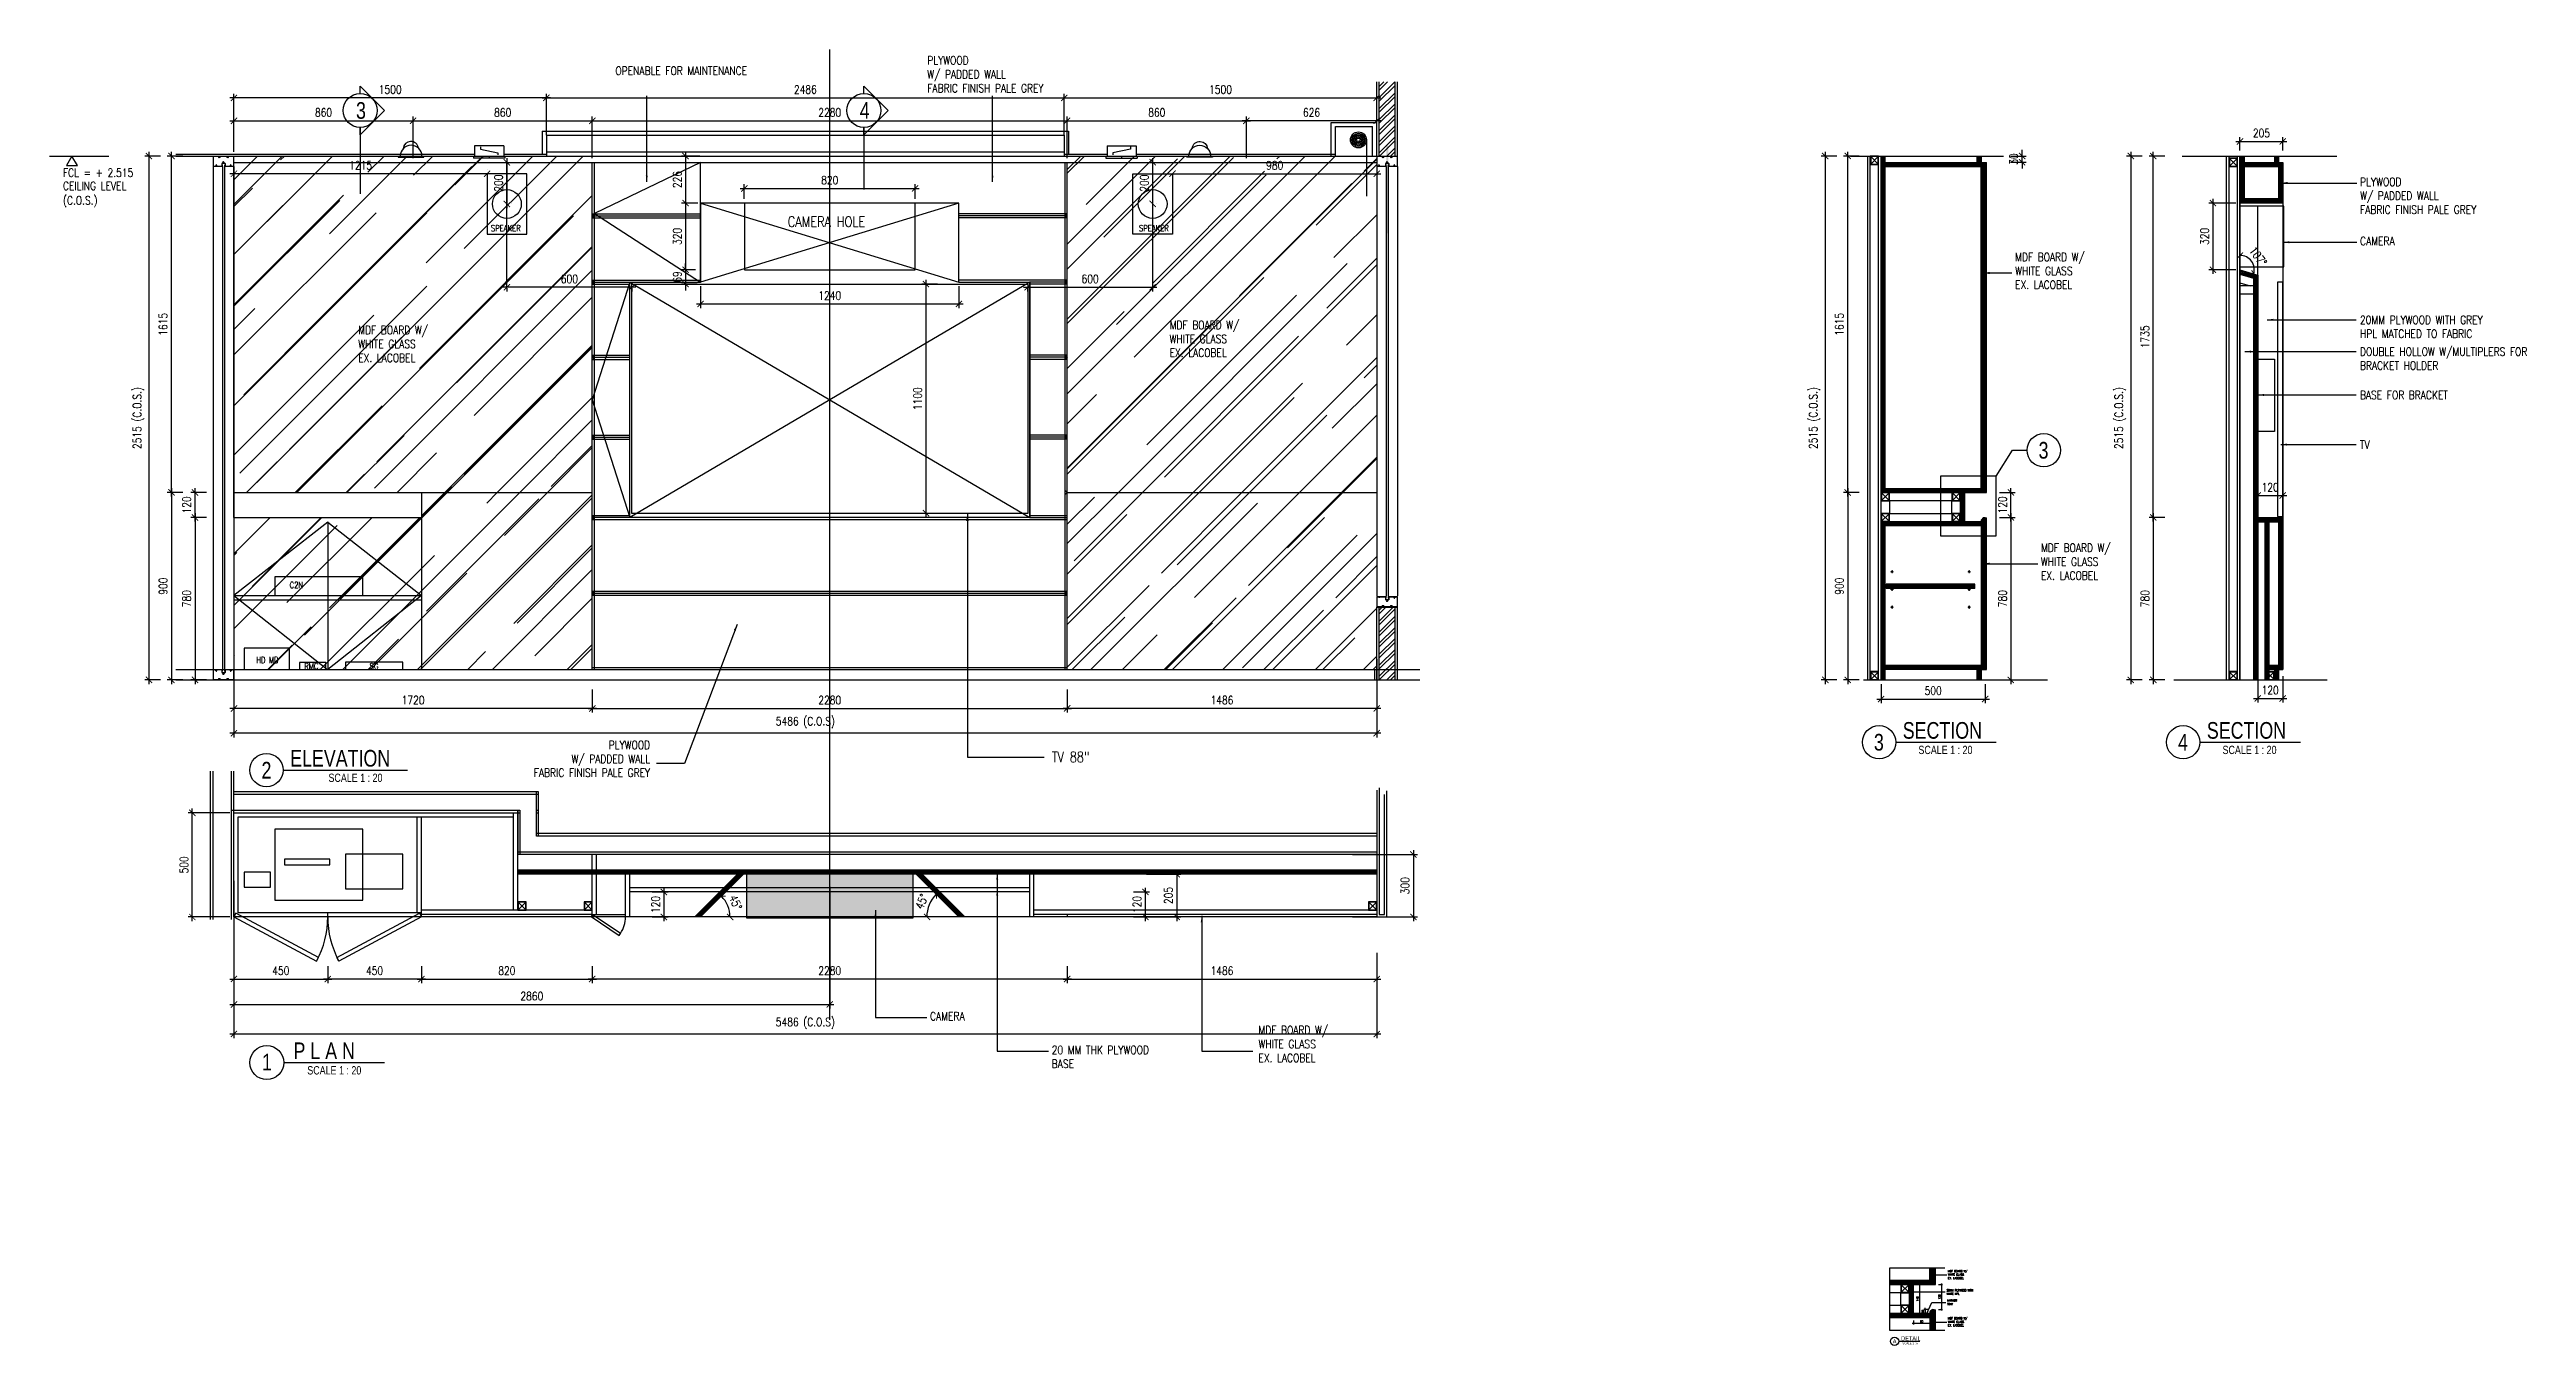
# Model space of a CAD drawing. Header units: millimetres. Extents: x 618222 to 630112, y -361745 to -355524.
import ezdxf
from ezdxf.enums import TextEntityAlignment as Align

# ---------------------------------------------------------------- set-up
doc = ezdxf.new("R2010")
doc.units = ezdxf.units.MM
doc.header["$LTSCALE"] = 8
doc.header["$MEASUREMENT"] = 0
for name, color, linetype in [('02acp', 2, 'Continuous'), ('03AFP', 3, 'Continuous'), ('04ABB', 3, 'Continuous'), ('07APP', 7, 'Continuous'), ('A-DETL-03', 7, 'Continuous')]:
    doc.layers.add(name, color=color, linetype=linetype)
doc.layers.add('A-FURN', color=3, linetype='Continuous', lineweight=5)
doc.styles.add('DIM', font='ROMANS.shx', dxfattribs={"width": 0.8})
doc.styles.add('JDL', font='UNIV.shx', dxfattribs={"width": 0.8})
doc.dimstyles.new('DIM-05', dxfattribs={"dimscale": 5, "dimtxt": 2, "dimasz": 1.5, "dimexe": 1, "dimexo": 1, "dimgap": 1, "dimtad": 1, "dimdec": 0, "dimzin": 0, "dimdsep": 46, "dimtxsty": 'DIM', "dimblk1": 'ARCHTICK', "dimblk2": 'ARCHTICK', "dimsah": 1, "dimcen": 0, "dimdle": 1, "dimclrd": 9, "dimclre": 9, "dimclrt": 3, "dimadec": 0, "dimazin": 0, "dimtfac": 0.5, "dimtdec": 0, "dimtix": 1, "dimtmove": 2, "dimatfit": 3, "dimfxl": 1, "dimtolj": 1, "dimtzin": 0, "dimarcsym": 0})
doc.dimstyles.new('DIM-20', dxfattribs={"dimscale": 20, "dimtxt": 2, "dimasz": 1.5, "dimexe": 1, "dimexo": 1, "dimgap": 1, "dimtad": 1, "dimdec": 0, "dimzin": 0, "dimdsep": 46, "dimtxsty": 'DIM', "dimblk1": 'ARCHTICK', "dimblk2": 'ARCHTICK', "dimsah": 1, "dimcen": 0, "dimclrd": 9, "dimclre": 9, "dimclrt": 3, "dimadec": 0, "dimazin": 0, "dimtfac": 0.5, "dimtdec": 0, "dimtix": 1, "dimtmove": 2, "dimatfit": 3, "dimfxl": 1, "dimtolj": 1, "dimtzin": 0, "dimarcsym": 0})
doc.dimstyles.new('DIM20', dxfattribs={"dimscale": 20, "dimtxt": 2, "dimasz": 1.5, "dimexe": 1, "dimexo": 1, "dimgap": 1, "dimtad": 1, "dimdec": 0, "dimzin": 0, "dimdsep": 46, "dimtxsty": 'DIM', "dimblk1": 'ARCHTICK', "dimblk2": 'ARCHTICK', "dimsah": 1, "dimcen": 0, "dimdle": 1, "dimclrd": 9, "dimclre": 9, "dimclrt": 3, "dimadec": 0, "dimazin": 0, "dimtfac": 0.5, "dimtdec": 0, "dimtix": 1, "dimtmove": 2, "dimatfit": 3, "dimfxl": 1, "dimtolj": 1, "dimtzin": 0, "dimarcsym": 0})
doc.dimstyles.new('DIM25', dxfattribs={"dimscale": 25, "dimtxt": 2, "dimasz": 1.5, "dimexe": 1, "dimexo": 1, "dimgap": 1, "dimtad": 1, "dimdec": 0, "dimzin": 0, "dimdsep": 46, "dimtxsty": 'DIM', "dimblk1": 'ARCHTICK', "dimblk2": 'ARCHTICK', "dimsah": 1, "dimcen": 0, "dimclrd": 9, "dimclre": 9, "dimclrt": 3, "dimadec": 0, "dimazin": 0, "dimtfac": 0.5, "dimtdec": 0, "dimtix": 1, "dimtmove": 2, "dimatfit": 3, "dimfxl": 1, "dimtolj": 1, "dimtzin": 0, "dimarcsym": 0})
pattern_1 = [(45, (0, 0), (215.52615, 574.73639), [3810, -508, 1270, -254]), (45, (149.07, 328.68), (-418.47994, 59.26969), [762, -83.82, 1524, -190.5]), (45, (-62.86, 242.47), (813.611205, 1054.28207), [2032, -355.6, 1016, -254])]

msp = doc.modelspace()

# ---------------------------------------------------------------- texts
at = {"layer": '03AFP', "style": 'JDL', "width": 0.8}
for s, height, p in [('3', 80, (619716.8, -355816.5)), ('4', 80, (622134.9, -355816.5)), ('3', 80, (627793.9, -357447.7)), ('3', 80, (627003.4, -358849.1)), ('4', 80, (628463.2, -358849.1)), ('2', 80, (619263, -358982.9)), ('A', 20, (627079, -361725.1))]:
    msp.add_text(s, height=height, dxfattribs=at).set_placement(p, align=Align.MIDDLE)
for s, height, p in [('SECTION', 80, (627118.1, -358832.4)), ('SECTION', 80, (628577.9, -358832.4)), ('ELEVATION', 80, (619376.8, -358966.2)), ('SCALE 1 : 20', 40, (627193.4, -358906.1)), ('SCALE 1 : 20', 40, (628653.2, -358906.1)), ('SCALE 1 : 20', 40, (619560.7, -359039.9)), ('1', 80, (619241.9, -360424.7)), ('P L A N', 80, (619392.9, -360370.6)), ('SCALE 1 : 20', 40, (619459.1, -360444.2)), ('DETAIL', 20, (627110.5, -361720.9)), ('SCALE 1 : 5', 10, (627117, -361739.3))]:
    msp.add_text(s, height=height, dxfattribs=at).set_placement(p)
at = {"layer": '03AFP', "char_height": 10, "width": 237.974, "attachment_point": 1, "style": 'DIM'}
for s, insert in [('MDF BOARD W/ \\PWHITE GLASS\\PEX. LACOBEL', (627335.3, -361383.3)), ('20MM PLYWOOD WITH\\PWHITE HPL', (627328.4, -361475.5)), ('MARKER\\PTRAY', (627331.3, -361524.6)), ('MDF BOARD W/ \\PWHITE GLASS\\PEX. LACOBEL', (627335.3, -361610))]:
    msp.add_mtext(s, dxfattribs=dict(at, insert=insert))
at = {"layer": 'A-DETL-03', "style": 'DIM', "width": 0.8}
for s, p in [('FCL = + 2.515', (618286.3, -356135.2)), ('CEILING LEVEL', (618286.3, -356198.3)), ('(C.O.S.)', (618286.3, -356268))]:
    msp.add_text(s, height=40, dxfattribs=at).set_placement(p)
at = {"layer": 'A-FURN', "style": 'DIM'}
for s, insert, char_height, width, attachment_point in [('OPENABLE FOR MAINTENANCE', (620938.1, -355606.1), 40, 679.619, 1), ('PLYWOOD\\PW/ PADDED WALL\\PFABRIC FINISH PALE GREY', (622435.3, -355556.2), 40, 679.619, 1), ('PLYWOOD\\PW/ PADDED WALL\\PFABRIC FINISH PALE GREY', (629313.6, -356139.3), 40, 1699.048, 1), ('CAMERA HOLE', (621765.7, -356325.3), 50, 1699.048, 1), ('CAMERA', (629313.6, -356423.5), 40, 1699.048, 1), ('MDF BOARD W/ \\PWHITE GLASS\\PEX. LACOBEL', (627657.6, -356500), 40, 1359.238, 1), ('MDF BOARD W/ \\PWHITE GLASS\\PEX. LACOBEL', (623598.7, -356826.4), 40, 1359.238, 1), ('20MM PLYWOOD WITH GREY\\PHPL MATCHED TO FABRIC', (629312.7, -356801.7), 40, 1699.048, 1), ('MDF BOARD W/ \\PWHITE GLASS\\PEX. LACOBEL', (619703.8, -356850.7), 40, 1359.238, 1), ('DOUBLE HOLLOW W/MULTIPLERS FOR\\PBRACKET HOLDER', (629312.7, -356954.3), 40, 1699.048, 1), ('BASE FOR BRACKET', (629312.7, -357162.5), 40, 1699.048, 1), ('TV', (629312.7, -357400.7), 40, 1699.048, 1), ('MDF BOARD W/ \\PWHITE GLASS\\PEX. LACOBEL', (627781.6, -357895.9), 40, 1359.238, 1), ('PLYWOOD\\PW/ PADDED WALL\\PFABRIC FINISH PALE GREY', (621104.7, -358842.4), 40, 679.619, 3), ('TV 88"', (623033.3, -358894.9), 50, 1699.048, 1), ('CAMERA', (622448.8, -360144.4), 40, 1699.048, 1), ('MDF BOARD W/ \\PWHITE GLASS\\PEX. LACOBEL', (624025.2, -360211.4), 40, 1699.048, 1), ('20 MM THK PLYWOOD\\PBASE', (623032.8, -360306.4), 40, 1699.048, 1)]:
    msp.add_mtext(s, dxfattribs=dict(at, insert=insert, char_height=char_height, width=width, attachment_point=attachment_point))
at = {"layer": 'A-FURN', "color": 7, "char_height": 30, "style": 'DIM'}
for s, insert, width, attachment_point in [('SPEAKER', (620340.4, -356366.6), 188.18, 1), ('SPEAKER', (623594.5, -356366.6), 188.18, 3), ('C2N', (619374.5, -358079.8), 509.714, 1), ('HD MD', (619213.9, -358440), 509.714, 1), ('RMC', (619444.3, -358469), 509.714, 1), ('SG', (619758.6, -358469.4), 509.714, 1)]:
    msp.add_mtext(s, dxfattribs=dict(at, insert=insert, width=width, attachment_point=attachment_point))

# ---------------------------------------------------------------- blocks, each defined once
blk = doc.blocks.new('_ARCHTICK')
at = {"color": 0, "linetype": 'ByBlock', "const_width": 0.15}
blk.add_lwpolyline([(-0.5, -0.5), (0.5, 0.5)], dxfattribs=at)
blk = doc.blocks.new('*D17')
at = {"layer": '02acp', "color": 9, "lineweight": -2, "transparency": 16777216}
for p, q in [((619107, -358451), (619107, -358826)), ((624593, -358451), (624593, -358826)), ((624613, -358806), (619087, -358806))]:
    blk.add_line(p, q, dxfattribs=at)
at = {"layer": 'Defpoints', "color": 0, "transparency": 16777216}
for p in [(619107, -358431), (624593, -358431), (619107, -358806)]:
    blk.add_point(p, dxfattribs=at)
at = {"layer": '02acp', "color": 9, "lineweight": -2, "transparency": 16777216, "xscale": 30, "yscale": 30, "zscale": 30, "rotation": 180}
blk.add_blockref('_ARCHTICK', (619107, -358806), dxfattribs=at)
at = {"layer": '02acp', "color": 9, "lineweight": -2, "transparency": 16777216, "xscale": 30, "yscale": 30, "zscale": 30}
blk.add_blockref('_ARCHTICK', (624593, -358806), dxfattribs=at)
at = {"layer": '02acp', "color": 3, "transparency": 16777216, "insert": (621850, -358755), "char_height": 40, "attachment_point": 5, "style": 'DIM'}
blk.add_mtext('\\A1;5486 (C.O.S)', dxfattribs=at)
blk = doc.blocks.new('*D18')
at = {"layer": '02acp', "color": 9, "lineweight": -2, "transparency": 16777216}
for p, q in [((618975, -357770), (618900, -357770)), ((618920, -357750), (618920, -358570)), ((618975, -358550), (618900, -358550))]:
    blk.add_line(p, q, dxfattribs=at)
at = {"layer": 'Defpoints', "color": 0, "transparency": 16777216}
for p in [(618995, -357770), (618920, -358550), (618995, -358550)]:
    blk.add_point(p, dxfattribs=at)
at = {"layer": '02acp', "color": 9, "lineweight": -2, "transparency": 16777216, "xscale": 30, "yscale": 30, "zscale": 30}
for p, rotation in [((618920, -357770), 90), ((618920, -358550), 270)]:
    blk.add_blockref('_ARCHTICK', p, dxfattribs=dict(at, rotation=rotation))
at = {"layer": '02acp', "color": 3, "transparency": 16777216, "insert": (618880, -358160), "char_height": 40, "attachment_point": 5, "rotation": 90, "style": 'DIM'}
blk.add_mtext('\\A1;780', dxfattribs=at)
blk = doc.blocks.new('*D19')
at = {"layer": '02acp', "color": 9, "lineweight": -2, "transparency": 16777216}
for p, q in [((618754, -356035), (618679, -356035)), ((618699, -356015), (618699, -358570)), ((618754, -358550), (618679, -358550))]:
    blk.add_line(p, q, dxfattribs=at)
at = {"layer": 'Defpoints', "color": 0, "transparency": 16777216}
for p in [(618774, -356035), (618699, -358550), (618774, -358550)]:
    blk.add_point(p, dxfattribs=at)
at = {"layer": '02acp', "color": 9, "lineweight": -2, "transparency": 16777216, "xscale": 30, "yscale": 30, "zscale": 30}
for p, rotation in [((618699, -356035), 90), ((618699, -358550), 270)]:
    blk.add_blockref('_ARCHTICK', p, dxfattribs=dict(at, rotation=rotation))
at = {"layer": '02acp', "color": 3, "transparency": 16777216, "insert": (618649, -357293), "char_height": 40, "attachment_point": 5, "rotation": 90, "style": 'DIM'}
blk.add_mtext('\\A1;2515 (C.O.S.)', dxfattribs=at)
blk = doc.blocks.new('*D20')
at = {"layer": '02acp', "color": 9, "lineweight": -2, "transparency": 16777216}
for p, q in [((618862, -356035), (618787, -356035)), ((618807, -357670), (618807, -356015)), ((618862, -357650), (618787, -357650))]:
    blk.add_line(p, q, dxfattribs=at)
at = {"layer": 'Defpoints', "color": 0, "transparency": 16777216}
for p in [(618807, -356035), (618882, -356035), (618882, -357650)]:
    blk.add_point(p, dxfattribs=at)
at = {"layer": '02acp', "color": 9, "lineweight": -2, "transparency": 16777216, "xscale": 30, "yscale": 30, "zscale": 30}
for p, rotation in [((618807, -356035), 90), ((618807, -357650), 270)]:
    blk.add_blockref('_ARCHTICK', p, dxfattribs=dict(at, rotation=rotation))
at = {"layer": '02acp', "color": 3, "transparency": 16777216, "insert": (618767, -356843), "char_height": 40, "attachment_point": 5, "rotation": 90, "style": 'DIM'}
blk.add_mtext('\\A1;1615', dxfattribs=at)
blk = doc.blocks.new('*D21')
at = {"layer": '02acp', "color": 9, "lineweight": -2, "transparency": 16777216}
for p, q in [((620587, -355756), (623113, -355756)), ((620607, -355935), (620607, -355736)), ((623093, -355935), (623093, -355736))]:
    blk.add_line(p, q, dxfattribs=at)
at = {"layer": 'Defpoints', "color": 0, "transparency": 16777216}
for p in [(623093, -355756), (620607, -355955), (623093, -355955)]:
    blk.add_point(p, dxfattribs=at)
at = {"layer": '02acp', "color": 9, "lineweight": -2, "transparency": 16777216, "xscale": 30, "yscale": 30, "zscale": 30, "rotation": 180}
blk.add_blockref('_ARCHTICK', (620607, -355756), dxfattribs=at)
at = {"layer": '02acp', "color": 9, "lineweight": -2, "transparency": 16777216, "xscale": 30, "yscale": 30, "zscale": 30}
blk.add_blockref('_ARCHTICK', (623093, -355756), dxfattribs=at)
at = {"layer": '02acp', "color": 3, "transparency": 16777216, "insert": (621850, -355716), "char_height": 40, "attachment_point": 5, "style": 'DIM'}
blk.add_mtext('\\A1;2486', dxfattribs=at)
blk = doc.blocks.new('*D22')
at = {"layer": '02acp', "color": 9, "lineweight": -2, "transparency": 16777216}
for p, q in [((623073, -355756), (624613, -355756)), ((623093, -355935), (623093, -355736)), ((624593, -355935), (624593, -355736))]:
    blk.add_line(p, q, dxfattribs=at)
at = {"layer": 'Defpoints', "color": 0, "transparency": 16777216}
for p in [(624593, -355756), (623093, -355955), (624593, -355955)]:
    blk.add_point(p, dxfattribs=at)
at = {"layer": '02acp', "color": 9, "lineweight": -2, "transparency": 16777216, "xscale": 30, "yscale": 30, "zscale": 30, "rotation": 180}
blk.add_blockref('_ARCHTICK', (623093, -355756), dxfattribs=at)
at = {"layer": '02acp', "color": 9, "lineweight": -2, "transparency": 16777216, "xscale": 30, "yscale": 30, "zscale": 30}
blk.add_blockref('_ARCHTICK', (624593, -355756), dxfattribs=at)
at = {"layer": '02acp', "color": 3, "transparency": 16777216, "insert": (623843, -355716), "char_height": 40, "attachment_point": 5, "style": 'DIM'}
blk.add_mtext('\\A1;1500', dxfattribs=at)
blk = doc.blocks.new('*D23')
at = {"layer": '02acp', "color": 9, "lineweight": -2, "transparency": 16777216}
for p, q in [((620627, -355756), (619087, -355756)), ((619107, -355935), (619107, -355736)), ((620607, -355935), (620607, -355736))]:
    blk.add_line(p, q, dxfattribs=at)
at = {"layer": 'Defpoints', "color": 0, "transparency": 16777216}
for p in [(619107, -355756), (619107, -355955), (620607, -355955)]:
    blk.add_point(p, dxfattribs=at)
at = {"layer": '02acp', "color": 9, "lineweight": -2, "transparency": 16777216, "xscale": 30, "yscale": 30, "zscale": 30, "rotation": 180}
blk.add_blockref('_ARCHTICK', (619107, -355756), dxfattribs=at)
at = {"layer": '02acp', "color": 9, "lineweight": -2, "transparency": 16777216, "xscale": 30, "yscale": 30, "zscale": 30}
blk.add_blockref('_ARCHTICK', (620607, -355756), dxfattribs=at)
at = {"layer": '02acp', "color": 3, "transparency": 16777216, "insert": (619857, -355716), "char_height": 40, "attachment_point": 5, "style": 'DIM'}
blk.add_mtext('\\A1;1500', dxfattribs=at)
blk = doc.blocks.new('*D24')
at = {"layer": '02acp', "color": 9, "lineweight": -2, "transparency": 16777216}
for p, q in [((619087, -355866), (619987, -355866)), ((619107, -356015), (619107, -355846)), ((619967, -356045), (619967, -355846))]:
    blk.add_line(p, q, dxfattribs=at)
at = {"layer": 'Defpoints', "color": 0, "transparency": 16777216}
for p in [(619967, -355866), (619107, -356035), (619967, -356065)]:
    blk.add_point(p, dxfattribs=at)
at = {"layer": '02acp', "color": 9, "lineweight": -2, "transparency": 16777216, "xscale": 30, "yscale": 30, "zscale": 30, "rotation": 180}
blk.add_blockref('_ARCHTICK', (619107, -355866), dxfattribs=at)
at = {"layer": '02acp', "color": 9, "lineweight": -2, "transparency": 16777216, "xscale": 30, "yscale": 30, "zscale": 30}
blk.add_blockref('_ARCHTICK', (619967, -355866), dxfattribs=at)
at = {"layer": '02acp', "color": 3, "transparency": 16777216, "insert": (619537, -355826), "char_height": 40, "attachment_point": 5, "style": 'DIM'}
blk.add_mtext('\\A1;860', dxfattribs=at)
blk = doc.blocks.new('DN')
at = {"layer": '02acp'}
for centre, radius, start, end in [((0, 5), 62.1, 180, 184.6191), ((0, 5), 52.1, 0, 180), ((-1, 38), 37.2, 8.2572, 176.2688), ((0, 5), 62.1, 355.3809, 0)]:
    blk.add_arc(centre, radius, start, end, dxfattribs=at)
at = {"layer": '03AFP'}
blk.add_line((-62, 0), (62, 0), dxfattribs=at)
blk = doc.blocks.new('*D25')
at = {"layer": '02acp', "color": 9, "lineweight": -2, "transparency": 16777216}
for p, q in [((624613, -355866), (623947, -355866)), ((623967, -356045), (623967, -355846)), ((624593, -356037), (624593, -355846))]:
    blk.add_line(p, q, dxfattribs=at)
at = {"layer": 'Defpoints', "color": 0, "transparency": 16777216}
for p in [(623967, -355866), (623967, -356065), (624593, -356057)]:
    blk.add_point(p, dxfattribs=at)
at = {"layer": '02acp', "color": 9, "lineweight": -2, "transparency": 16777216, "xscale": 30, "yscale": 30, "zscale": 30, "rotation": 180}
blk.add_blockref('_ARCHTICK', (623967, -355866), dxfattribs=at)
at = {"layer": '02acp', "color": 9, "lineweight": -2, "transparency": 16777216, "xscale": 30, "yscale": 30, "zscale": 30}
blk.add_blockref('_ARCHTICK', (624593, -355866), dxfattribs=at)
at = {"layer": '02acp', "color": 3, "transparency": 16777216, "insert": (624280, -355826), "char_height": 40, "attachment_point": 5, "style": 'DIM'}
blk.add_mtext('\\A1;626', dxfattribs=at)
blk = doc.blocks.new('*D11')
at = {"layer": '02acp', "color": 9, "lineweight": -2, "transparency": 16777216}
for p, q in [((619087, -359188), (618887, -359188)), ((618907, -359708), (618907, -359168)), ((619088, -359688), (618887, -359688))]:
    blk.add_line(p, q, dxfattribs=at)
at = {"layer": 'Defpoints', "color": 0, "transparency": 16777216}
for p in [(618907, -359188), (619107, -359188), (619108, -359688)]:
    blk.add_point(p, dxfattribs=at)
at = {"layer": '02acp', "color": 9, "lineweight": -2, "transparency": 16777216, "xscale": 30, "yscale": 30, "zscale": 30}
for p, rotation in [((618907, -359188), 90), ((618907, -359688), 270)]:
    blk.add_blockref('_ARCHTICK', p, dxfattribs=dict(at, rotation=rotation))
at = {"layer": '02acp', "color": 3, "transparency": 16777216, "insert": (618867, -359438), "char_height": 40, "attachment_point": 5, "rotation": 90, "style": 'DIM'}
blk.add_mtext('\\A1;500', dxfattribs=at)
blk = doc.blocks.new('H')
at = {"layer": '03AFP', "color": 1}
for p, q in [((0, 0), (40, 40)), ((40, 0), (0, 40))]:
    blk.add_line(p, q, dxfattribs=at)
at = {"layer": '03AFP'}
blk.add_lwpolyline([(0, 0), (40, 0), (40, 40), (0, 40)], close=True, dxfattribs=at)
at = {"layer": '03AFP', "color": 1}
blk.add_lwpolyline([(2, 2), (38, 2), (38, 38), (2, 38)], close=True, dxfattribs=at)
blk = doc.blocks.new('*D12')
at = {"layer": '02acp', "color": 9, "lineweight": -2, "transparency": 16777216}
for p, q in [((626801, -356035), (626726, -356035)), ((626746, -356015), (626746, -358570)), ((626801, -358550), (626726, -358550))]:
    blk.add_line(p, q, dxfattribs=at)
at = {"layer": 'Defpoints', "color": 0, "transparency": 16777216}
for p in [(626821, -356035), (626746, -358550), (626821, -358550)]:
    blk.add_point(p, dxfattribs=at)
at = {"layer": '02acp', "color": 9, "lineweight": -2, "transparency": 16777216, "xscale": 30, "yscale": 30, "zscale": 30}
for p, rotation in [((626746, -356035), 90), ((626746, -358550), 270)]:
    blk.add_blockref('_ARCHTICK', p, dxfattribs=dict(at, rotation=rotation))
at = {"layer": '02acp', "color": 3, "transparency": 16777216, "insert": (626695, -357293), "char_height": 40, "attachment_point": 5, "rotation": 90, "style": 'DIM'}
blk.add_mtext('\\A1;2515 (C.O.S.)', dxfattribs=at)
blk = doc.blocks.new('*D13')
at = {"layer": '02acp', "color": 9, "lineweight": -2, "transparency": 16777216}
for p, q in [((626909, -356035), (626834, -356035)), ((626854, -357670), (626854, -356015)), ((626909, -357650), (626834, -357650))]:
    blk.add_line(p, q, dxfattribs=at)
at = {"layer": 'Defpoints', "color": 0, "transparency": 16777216}
for p in [(626854, -356035), (626929, -356035), (626929, -357650)]:
    blk.add_point(p, dxfattribs=at)
at = {"layer": '02acp', "color": 9, "lineweight": -2, "transparency": 16777216, "xscale": 30, "yscale": 30, "zscale": 30}
for p, rotation in [((626854, -356035), 90), ((626854, -357650), 270)]:
    blk.add_blockref('_ARCHTICK', p, dxfattribs=dict(at, rotation=rotation))
at = {"layer": '02acp', "color": 3, "transparency": 16777216, "insert": (626814, -356843), "char_height": 40, "attachment_point": 5, "rotation": 90, "style": 'DIM'}
blk.add_mtext('\\A1;1615', dxfattribs=at)
blk = doc.blocks.new('HOLLOW')
h = blk.add_hatch(color=1)
h.paths.add_polyline_path([(0, 40), (0, 0), (40, 0), (40, 40)])
h.paths.add_polyline_path([(38, 38), (38, 2), (2, 2), (2, 38)], flags=16)
at = {"color": 1}
for p, q in [((2, 2), (38, 38)), ((38, 2), (2, 38))]:
    blk.add_line(p, q, dxfattribs=at)
at = {"color": 3}
for points in [[(0, 40), (0, 0), (40, 0), (40, 40)], [(2, 38), (2, 2), (38, 2), (38, 38)]]:
    blk.add_lwpolyline(points, close=True, dxfattribs=at)
blk = doc.blocks.new('*D26')
at = {"layer": '03AFP', "color": 9, "lineweight": -2, "transparency": 16777216}
for p, q in [((627014, -358570), (627014, -358662)), ((627514, -358570), (627514, -358662)), ((626994, -358642), (627534, -358642))]:
    blk.add_line(p, q, dxfattribs=at)
at = {"layer": 'Defpoints', "color": 0, "transparency": 16777216}
for p in [(627014, -358550), (627514, -358550), (627514, -358642)]:
    blk.add_point(p, dxfattribs=at)
at = {"layer": '03AFP', "color": 9, "lineweight": -2, "transparency": 16777216, "xscale": 30, "yscale": 30, "zscale": 30, "rotation": 180}
blk.add_blockref('_ARCHTICK', (627014, -358642), dxfattribs=at)
at = {"layer": '03AFP', "color": 9, "lineweight": -2, "transparency": 16777216, "xscale": 30, "yscale": 30, "zscale": 30}
blk.add_blockref('_ARCHTICK', (627514, -358642), dxfattribs=at)
at = {"layer": '03AFP', "color": 3, "transparency": 16777216, "insert": (627264, -358602), "char_height": 40, "attachment_point": 5, "style": 'DIM'}
blk.add_mtext('\\A1;500', dxfattribs=at)
blk = doc.blocks.new('adjustable')
at = {"layer": 'A-FURN', "color": 1}
for p, q in [((0, 85), (-7, 85)), ((0, 0), (-7, 0)), ((0, 85), (0, 93)), ((0, 85), (7, 85)), ((0, 85), (0, 78)), ((0, 0), (0, 7)), ((0, 0), (7, 0)), ((0, 0), (0, -7)), ((0, -85), (-7, -85)), ((0, -85), (0, -78)), ((0, -85), (7, -85)), ((0, -85), (0, -93))]:
    blk.add_line(p, q, dxfattribs=at)
at = {"layer": 'A-FURN', "color": 2}
for centre in [(0, 85), (0, 0), (0, -85)]:
    blk.add_circle(centre, 4.01, dxfattribs=at)
blk = doc.blocks.new('*D14')
at = {"layer": '02acp', "color": 9, "lineweight": -2, "transparency": 16777216}
for p, q in [((628376, -357770), (628301, -357770)), ((628321, -357750), (628321, -358570)), ((628376, -358550), (628301, -358550))]:
    blk.add_line(p, q, dxfattribs=at)
at = {"layer": 'Defpoints', "color": 0, "transparency": 16777216}
for p in [(628396, -357770), (628321, -358550), (628396, -358550)]:
    blk.add_point(p, dxfattribs=at)
at = {"layer": '02acp', "color": 9, "lineweight": -2, "transparency": 16777216, "xscale": 30, "yscale": 30, "zscale": 30}
for p, rotation in [((628321, -357770), 90), ((628321, -358550), 270)]:
    blk.add_blockref('_ARCHTICK', p, dxfattribs=dict(at, rotation=rotation))
at = {"layer": '02acp', "color": 3, "transparency": 16777216, "insert": (628281, -358160), "char_height": 40, "attachment_point": 5, "rotation": 90, "style": 'DIM'}
blk.add_mtext('\\A1;780', dxfattribs=at)
blk = doc.blocks.new('*D15')
at = {"layer": '02acp', "color": 9, "lineweight": -2, "transparency": 16777216}
for p, q in [((628268, -356035), (628193, -356035)), ((628213, -356015), (628213, -358570)), ((628268, -358550), (628193, -358550))]:
    blk.add_line(p, q, dxfattribs=at)
at = {"layer": 'Defpoints', "color": 0, "transparency": 16777216}
for p in [(628288, -356035), (628213, -358550), (628288, -358550)]:
    blk.add_point(p, dxfattribs=at)
at = {"layer": '02acp', "color": 9, "lineweight": -2, "transparency": 16777216, "xscale": 30, "yscale": 30, "zscale": 30}
for p, rotation in [((628213, -356035), 90), ((628213, -358550), 270)]:
    blk.add_blockref('_ARCHTICK', p, dxfattribs=dict(at, rotation=rotation))
at = {"layer": '02acp', "color": 3, "transparency": 16777216, "insert": (628162, -357293), "char_height": 40, "attachment_point": 5, "rotation": 90, "style": 'DIM'}
blk.add_mtext('\\A1;2515 (C.O.S.)', dxfattribs=at)
blk = doc.blocks.new('*D16')
at = {"layer": '02acp', "color": 9, "lineweight": -2, "transparency": 16777216}
for p, q in [((628376, -356035), (628301, -356035)), ((628321, -357790), (628321, -356015)), ((628376, -357770), (628301, -357770))]:
    blk.add_line(p, q, dxfattribs=at)
at = {"layer": 'Defpoints', "color": 0, "transparency": 16777216}
for p in [(628321, -356035), (628396, -356035), (628396, -357770)]:
    blk.add_point(p, dxfattribs=at)
at = {"layer": '02acp', "color": 9, "lineweight": -2, "transparency": 16777216, "xscale": 30, "yscale": 30, "zscale": 30}
for p, rotation in [((628321, -356035), 90), ((628321, -357770), 270)]:
    blk.add_blockref('_ARCHTICK', p, dxfattribs=dict(at, rotation=rotation))
at = {"layer": '02acp', "color": 3, "transparency": 16777216, "insert": (628281, -356903), "char_height": 40, "attachment_point": 5, "rotation": 90, "style": 'DIM'}
blk.add_mtext('\\A1;1735', dxfattribs=at)
blk = doc.blocks.new('*D9')
at = {"layer": '02acp', "color": 9, "lineweight": -2, "transparency": 16777216}
for p, q in [((619107, -359514), (619107, -360128)), ((621967, -359544), (621967, -360128)), ((619087, -360108), (621987, -360108))]:
    blk.add_line(p, q, dxfattribs=at)
at = {"layer": 'Defpoints', "color": 0, "transparency": 16777216}
for p in [(619107, -359494), (621967, -359524), (621967, -360108)]:
    blk.add_point(p, dxfattribs=at)
at = {"layer": '02acp', "color": 9, "lineweight": -2, "transparency": 16777216, "xscale": 30, "yscale": 30, "zscale": 30, "rotation": 180}
blk.add_blockref('_ARCHTICK', (619107, -360108), dxfattribs=at)
at = {"layer": '02acp', "color": 9, "lineweight": -2, "transparency": 16777216, "xscale": 30, "yscale": 30, "zscale": 30}
blk.add_blockref('_ARCHTICK', (621967, -360108), dxfattribs=at)
at = {"layer": '02acp', "color": 3, "transparency": 16777216, "insert": (620537, -360068), "char_height": 40, "attachment_point": 5, "style": 'DIM'}
blk.add_mtext('\\A1;2860', dxfattribs=at)
blk = doc.blocks.new('*D10')
at = {"layer": '02acp', "color": 9, "lineweight": -2, "transparency": 16777216}
for p, q in [((619107, -359860), (619107, -360270)), ((624593, -359860), (624593, -360270)), ((624613, -360250), (619087, -360250))]:
    blk.add_line(p, q, dxfattribs=at)
at = {"layer": 'Defpoints', "color": 0, "transparency": 16777216}
for p in [(619107, -359840), (624593, -359840), (619107, -360250)]:
    blk.add_point(p, dxfattribs=at)
at = {"layer": '02acp', "color": 9, "lineweight": -2, "transparency": 16777216, "xscale": 30, "yscale": 30, "zscale": 30, "rotation": 180}
blk.add_blockref('_ARCHTICK', (619107, -360250), dxfattribs=at)
at = {"layer": '02acp', "color": 9, "lineweight": -2, "transparency": 16777216, "xscale": 30, "yscale": 30, "zscale": 30}
blk.add_blockref('_ARCHTICK', (624593, -360250), dxfattribs=at)
at = {"layer": '02acp', "color": 3, "transparency": 16777216, "insert": (621850, -360199), "char_height": 40, "attachment_point": 5, "style": 'DIM'}
blk.add_mtext('\\A1;5486 (C.O.S)', dxfattribs=at)
blk = doc.blocks.new('*D27')
at = {"layer": '03AFP', "color": 9, "lineweight": -2, "transparency": 16777216}
for p, q in [((621344, -356035), (621255, -356035)), ((621275, -356015), (621275, -356281)), ((621334, -356261), (621255, -356261))]:
    blk.add_line(p, q, dxfattribs=at)
at = {"layer": 'Defpoints', "color": 0, "transparency": 16777216}
for p in [(621364, -356035), (621275, -356261), (621354, -356261)]:
    blk.add_point(p, dxfattribs=at)
at = {"layer": '03AFP', "color": 9, "lineweight": -2, "transparency": 16777216, "xscale": 30, "yscale": 30, "zscale": 30}
for p, rotation in [((621275, -356035), 90), ((621275, -356261), 270)]:
    blk.add_blockref('_ARCHTICK', p, dxfattribs=dict(at, rotation=rotation))
at = {"layer": '03AFP', "color": 3, "transparency": 16777216, "insert": (621235, -356148), "char_height": 40, "attachment_point": 5, "rotation": 90, "style": 'DIM'}
blk.add_mtext('\\A1;226', dxfattribs=at)
blk = doc.blocks.new('*D28')
at = {"layer": '03AFP', "color": 9, "lineweight": -2, "transparency": 16777216}
for p, q in [((621334, -356261), (621255, -356261)), ((621275, -356241), (621275, -356601)), ((621323, -356581), (621255, -356581))]:
    blk.add_line(p, q, dxfattribs=at)
at = {"layer": 'Defpoints', "color": 0, "transparency": 16777216}
for p in [(621354, -356261), (621275, -356581), (621343, -356581)]:
    blk.add_point(p, dxfattribs=at)
at = {"layer": '03AFP', "color": 9, "lineweight": -2, "transparency": 16777216, "xscale": 30, "yscale": 30, "zscale": 30}
for p, rotation in [((621275, -356261), 90), ((621275, -356581), 270)]:
    blk.add_blockref('_ARCHTICK', p, dxfattribs=dict(at, rotation=rotation))
at = {"layer": '03AFP', "color": 3, "transparency": 16777216, "insert": (621235, -356421), "char_height": 40, "attachment_point": 5, "rotation": 90, "style": 'DIM'}
blk.add_mtext('\\A1;320', dxfattribs=at)
blk = doc.blocks.new('*D29')
at = {"layer": '03AFP', "color": 9, "lineweight": -2, "transparency": 16777216}
for p, q in [((621323, -356581), (621255, -356581)), ((621275, -356581), (621275, -356551)), ((621275, -356581), (621275, -356650)), ((621330, -356650), (621255, -356650)), ((621275, -356650), (621275, -356680))]:
    blk.add_line(p, q, dxfattribs=at)
at = {"layer": 'Defpoints', "color": 0, "transparency": 16777216}
for p in [(621343, -356581), (621275, -356650), (621350, -356650)]:
    blk.add_point(p, dxfattribs=at)
at = {"layer": '03AFP', "color": 9, "lineweight": -2, "transparency": 16777216, "xscale": 30, "yscale": 30, "zscale": 30}
for p, rotation in [((621275, -356581), 270), ((621275, -356650), 90)]:
    blk.add_blockref('_ARCHTICK', p, dxfattribs=dict(at, rotation=rotation))
at = {"layer": '03AFP', "color": 3, "transparency": 16777216, "insert": (621235, -356616), "char_height": 40, "attachment_point": 5, "rotation": 90, "style": 'DIM'}
blk.add_mtext('\\A1;69', dxfattribs=at)
blk = doc.blocks.new('*D30')
at = {"layer": '03AFP', "color": 9, "lineweight": -2, "transparency": 16777216}
for p, q in [((622484, -356650), (622409, -356650)), ((622429, -356630), (622429, -357770)), ((622449, -357750), (622449, -357750))]:
    blk.add_line(p, q, dxfattribs=at)
at = {"layer": 'Defpoints', "color": 0, "transparency": 16777216}
for p in [(622504, -356650), (622429, -357750), (622429, -357750)]:
    blk.add_point(p, dxfattribs=at)
at = {"layer": '03AFP', "color": 9, "lineweight": -2, "transparency": 16777216, "xscale": 30, "yscale": 30, "zscale": 30}
for p, rotation in [((622429, -356650), 90), ((622429, -357750), 270)]:
    blk.add_blockref('_ARCHTICK', p, dxfattribs=dict(at, rotation=rotation))
at = {"layer": '03AFP', "color": 3, "transparency": 16777216, "insert": (622389, -357200), "char_height": 40, "attachment_point": 5, "rotation": 90, "style": 'DIM'}
blk.add_mtext('\\A1;1100', dxfattribs=at)
blk = doc.blocks.new('*D31')
at = {"layer": '03AFP', "color": 9, "lineweight": -2, "transparency": 16777216}
for p, q in [((621537, -356191), (622397, -356191)), ((621557, -356241), (621557, -356171)), ((622377, -356241), (622377, -356171))]:
    blk.add_line(p, q, dxfattribs=at)
at = {"layer": 'Defpoints', "color": 0, "transparency": 16777216}
for p in [(622377, -356191), (621557, -356261), (622377, -356261)]:
    blk.add_point(p, dxfattribs=at)
at = {"layer": '03AFP', "color": 9, "lineweight": -2, "transparency": 16777216, "xscale": 30, "yscale": 30, "zscale": 30, "rotation": 180}
blk.add_blockref('_ARCHTICK', (621557, -356191), dxfattribs=at)
at = {"layer": '03AFP', "color": 9, "lineweight": -2, "transparency": 16777216, "xscale": 30, "yscale": 30, "zscale": 30}
blk.add_blockref('_ARCHTICK', (622377, -356191), dxfattribs=at)
at = {"layer": '03AFP', "color": 3, "transparency": 16777216, "insert": (621967, -356151), "char_height": 40, "attachment_point": 5, "style": 'DIM'}
blk.add_mtext('\\A1;820', dxfattribs=at)
blk = doc.blocks.new('*D32')
at = {"layer": '03AFP', "color": 9, "lineweight": -2, "transparency": 16777216}
for p, q in [((624476, -359388), (624789, -359388)), ((624769, -359368), (624769, -359708)), ((624476, -359688), (624789, -359688))]:
    blk.add_line(p, q, dxfattribs=at)
at = {"layer": 'Defpoints', "color": 0, "transparency": 16777216}
for p in [(624456, -359388), (624456, -359688), (624769, -359688)]:
    blk.add_point(p, dxfattribs=at)
at = {"layer": '03AFP', "color": 9, "lineweight": -2, "transparency": 16777216, "xscale": 30, "yscale": 30, "zscale": 30}
for p, rotation in [((624769, -359388), 90), ((624769, -359688), 270)]:
    blk.add_blockref('_ARCHTICK', p, dxfattribs=dict(at, rotation=rotation))
at = {"layer": '03AFP', "color": 3, "transparency": 16777216, "insert": (624729, -359538), "char_height": 40, "attachment_point": 5, "rotation": 90, "style": 'DIM'}
blk.add_mtext('\\A1;300', dxfattribs=at)
blk = doc.blocks.new('*D33')
at = {"layer": '03AFP', "color": 9, "lineweight": -2, "transparency": 16777216}
for p, q in [((628717, -356261), (628587, -356261)), ((628607, -356241), (628607, -356601)), ((628717, -356581), (628587, -356581))]:
    blk.add_line(p, q, dxfattribs=at)
at = {"layer": 'Defpoints', "color": 0, "transparency": 16777216}
for p in [(628737, -356261), (628607, -356581), (628737, -356581)]:
    blk.add_point(p, dxfattribs=at)
at = {"layer": '03AFP', "color": 9, "lineweight": -2, "transparency": 16777216, "xscale": 30, "yscale": 30, "zscale": 30}
for p, rotation in [((628607, -356261), 90), ((628607, -356581), 270)]:
    blk.add_blockref('_ARCHTICK', p, dxfattribs=dict(at, rotation=rotation))
at = {"layer": '03AFP', "color": 3, "transparency": 16777216, "insert": (628567, -356421), "char_height": 40, "attachment_point": 5, "rotation": 90, "style": 'DIM'}
blk.add_mtext('\\A1;320', dxfattribs=at)
blk = doc.blocks.new('*D34')
at = {"layer": '03AFP', "color": 9, "lineweight": -2, "transparency": 16777216}
for p, q in [((621347, -356660), (621347, -356765)), ((622587, -356660), (622587, -356765)), ((621327, -356745), (622607, -356745))]:
    blk.add_line(p, q, dxfattribs=at)
at = {"layer": 'Defpoints', "color": 0, "transparency": 16777216}
for p in [(621347, -356640), (622587, -356640), (622587, -356745)]:
    blk.add_point(p, dxfattribs=at)
at = {"layer": '03AFP', "color": 9, "lineweight": -2, "transparency": 16777216, "xscale": 30, "yscale": 30, "zscale": 30, "rotation": 180}
blk.add_blockref('_ARCHTICK', (621347, -356745), dxfattribs=at)
at = {"layer": '03AFP', "color": 9, "lineweight": -2, "transparency": 16777216, "xscale": 30, "yscale": 30, "zscale": 30}
blk.add_blockref('_ARCHTICK', (622587, -356745), dxfattribs=at)
at = {"layer": '03AFP', "color": 3, "transparency": 16777216, "insert": (621967, -356705), "char_height": 40, "attachment_point": 5, "style": 'DIM'}
blk.add_mtext('\\A1;1240', dxfattribs=at)
blk = doc.blocks.new('*D35')
at = {"layer": 'Defpoints', "color": 9, "lineweight": -2, "transparency": 16777216}
for p, q in [((623087, -355866), (623987, -355866)), ((623107, -356045), (623107, -355846)), ((623967, -356045), (623967, -355846))]:
    blk.add_line(p, q, dxfattribs=at)
at = {"layer": 'Defpoints', "color": 0, "transparency": 16777216}
for p in [(623967, -355866), (623107, -356065), (623967, -356065)]:
    blk.add_point(p, dxfattribs=at)
at = {"layer": 'Defpoints', "color": 9, "lineweight": -2, "transparency": 16777216, "xscale": 30, "yscale": 30, "zscale": 30, "rotation": 180}
blk.add_blockref('_ARCHTICK', (623107, -355866), dxfattribs=at)
at = {"layer": 'Defpoints', "color": 9, "lineweight": -2, "transparency": 16777216, "xscale": 30, "yscale": 30, "zscale": 30}
blk.add_blockref('_ARCHTICK', (623967, -355866), dxfattribs=at)
at = {"layer": 'Defpoints', "color": 3, "transparency": 16777216, "insert": (623537, -355826), "char_height": 40, "attachment_point": 5, "style": 'DIM'}
blk.add_mtext('\\A1;860', dxfattribs=at)
blk = doc.blocks.new('*D36')
at = {"layer": 'Defpoints', "color": 9, "lineweight": -2, "transparency": 16777216}
for p, q in [((619947, -355866), (620847, -355866)), ((619967, -356045), (619967, -355846)), ((620827, -356045), (620827, -355846))]:
    blk.add_line(p, q, dxfattribs=at)
at = {"layer": 'Defpoints', "color": 0, "transparency": 16777216}
for p in [(620827, -355866), (619967, -356065), (620827, -356065)]:
    blk.add_point(p, dxfattribs=at)
at = {"layer": 'Defpoints', "color": 9, "lineweight": -2, "transparency": 16777216, "xscale": 30, "yscale": 30, "zscale": 30, "rotation": 180}
blk.add_blockref('_ARCHTICK', (619967, -355866), dxfattribs=at)
at = {"layer": 'Defpoints', "color": 9, "lineweight": -2, "transparency": 16777216, "xscale": 30, "yscale": 30, "zscale": 30}
blk.add_blockref('_ARCHTICK', (620827, -355866), dxfattribs=at)
at = {"layer": 'Defpoints', "color": 3, "transparency": 16777216, "insert": (620397, -355826), "char_height": 40, "attachment_point": 5, "style": 'DIM'}
blk.add_mtext('\\A1;860', dxfattribs=at)
blk = doc.blocks.new('*D37')
at = {"layer": '03AFP', "color": 9, "lineweight": -2, "transparency": 16777216}
blk.add_arc((628737, -356581), 68.7, 343, 90, dxfattribs=at)
at = {"layer": 'Defpoints', "color": 0, "transparency": 16777216}
for p in [(628737, -356035), (628737, -356581), (628802, -356559), (628822, -356607), (628737, -358550)]:
    blk.add_point(p, dxfattribs=at)
at = {"layer": '03AFP', "color": 9, "lineweight": -2, "transparency": 16777216, "xscale": 30, "yscale": 30, "zscale": 30}
for p, rotation in [((628737, -356513), 179.9999999999999), ((628803, -356602), 252.9999999999653)]:
    blk.add_blockref('_ARCHTICK', p, dxfattribs=dict(at, rotation=rotation))
at = {"layer": '03AFP', "color": 3, "transparency": 16777216, "insert": (628824, -356517), "char_height": 40, "attachment_point": 5, "rotation": 306.5, "style": 'DIM'}
blk.add_mtext('\\A1;107°', dxfattribs=at)
blk = doc.blocks.new('*D38')
at = {"layer": 'Defpoints', "color": 9, "lineweight": -2, "transparency": 16777216}
for p, q in [((623425, -359568), (623502, -359568)), ((623482, -359548), (623482, -359708)), ((623425, -359688), (623502, -359688))]:
    blk.add_line(p, q, dxfattribs=at)
at = {"layer": 'Defpoints', "color": 0, "transparency": 16777216}
for p in [(623405, -359568), (623405, -359688), (623482, -359688)]:
    blk.add_point(p, dxfattribs=at)
at = {"layer": 'Defpoints', "color": 9, "lineweight": -2, "transparency": 16777216, "xscale": 30, "yscale": 30, "zscale": 30}
for p, rotation in [((623482, -359568), 90), ((623482, -359688), 270)]:
    blk.add_blockref('_ARCHTICK', p, dxfattribs=dict(at, rotation=rotation))
at = {"layer": 'Defpoints', "color": 3, "transparency": 16777216, "insert": (623442, -359628), "char_height": 40, "attachment_point": 5, "rotation": 90, "style": 'DIM'}
blk.add_mtext('\\A1;120', dxfattribs=at)
blk = doc.blocks.new('*D39')
at = {"layer": 'Defpoints', "color": 9, "lineweight": -2, "transparency": 16777216}
for p, q in [((623487, -359483), (623653, -359483)), ((623633, -359463), (623633, -359708)), ((623485, -359688), (623653, -359688))]:
    blk.add_line(p, q, dxfattribs=at)
at = {"layer": 'Defpoints', "color": 0, "transparency": 16777216}
for p in [(623467, -359483), (623465, -359688), (623633, -359688)]:
    blk.add_point(p, dxfattribs=at)
at = {"layer": 'Defpoints', "color": 9, "lineweight": -2, "transparency": 16777216, "xscale": 30, "yscale": 30, "zscale": 30}
for p, rotation in [((623633, -359483), 90), ((623633, -359688), 270)]:
    blk.add_blockref('_ARCHTICK', p, dxfattribs=dict(at, rotation=rotation))
at = {"layer": 'Defpoints', "color": 3, "transparency": 16777216, "insert": (623593, -359585), "char_height": 40, "attachment_point": 5, "rotation": 90, "style": 'DIM'}
blk.add_mtext('\\A1;205', dxfattribs=at)
blk = doc.blocks.new('*D40')
at = {"layer": 'Defpoints', "color": 9, "lineweight": -2, "transparency": 16777216}
for p, q in [((628822, -358532), (628822, -358659)), ((628942, -358532), (628942, -358659)), ((628802, -358639), (628962, -358639))]:
    blk.add_line(p, q, dxfattribs=at)
at = {"layer": 'Defpoints', "color": 0, "transparency": 16777216}
for p in [(628822, -358512), (628942, -358512), (628942, -358639)]:
    blk.add_point(p, dxfattribs=at)
at = {"layer": 'Defpoints', "color": 9, "lineweight": -2, "transparency": 16777216, "xscale": 30, "yscale": 30, "zscale": 30, "rotation": 180}
blk.add_blockref('_ARCHTICK', (628822, -358639), dxfattribs=at)
at = {"layer": 'Defpoints', "color": 9, "lineweight": -2, "transparency": 16777216, "xscale": 30, "yscale": 30, "zscale": 30}
blk.add_blockref('_ARCHTICK', (628942, -358639), dxfattribs=at)
at = {"layer": 'Defpoints', "color": 3, "transparency": 16777216, "insert": (628882, -358599), "char_height": 40, "attachment_point": 5, "style": 'DIM'}
blk.add_mtext('\\A1;120', dxfattribs=at)
blk = doc.blocks.new('*D41')
at = {"layer": 'Defpoints', "color": 9, "lineweight": -2, "transparency": 16777216}
for p, q in [((620807, -355866), (623127, -355866)), ((620827, -356045), (620827, -355846)), ((623107, -356045), (623107, -355846))]:
    blk.add_line(p, q, dxfattribs=at)
at = {"layer": 'Defpoints', "color": 0, "transparency": 16777216}
for p in [(623107, -355866), (620827, -356065), (623107, -356065)]:
    blk.add_point(p, dxfattribs=at)
at = {"layer": 'Defpoints', "color": 9, "lineweight": -2, "transparency": 16777216, "xscale": 30, "yscale": 30, "zscale": 30, "rotation": 180}
blk.add_blockref('_ARCHTICK', (620827, -355866), dxfattribs=at)
at = {"layer": 'Defpoints', "color": 9, "lineweight": -2, "transparency": 16777216, "xscale": 30, "yscale": 30, "zscale": 30}
blk.add_blockref('_ARCHTICK', (623107, -355866), dxfattribs=at)
at = {"layer": 'Defpoints', "color": 3, "transparency": 16777216, "insert": (621967, -355826), "char_height": 40, "attachment_point": 5, "style": 'DIM'}
blk.add_mtext('\\A1;2280', dxfattribs=at)
blk = doc.blocks.new('*D42')
at = {"layer": '02acp', "color": 9, "lineweight": -2, "transparency": 16777216}
for p, q in [((619107, -358596), (619107, -358707)), ((620827, -358596), (620827, -358707)), ((620847, -358687), (619087, -358687))]:
    blk.add_line(p, q, dxfattribs=at)
at = {"layer": 'Defpoints', "color": 0, "transparency": 16777216}
for p in [(619107, -358576), (620827, -358576), (619107, -358687)]:
    blk.add_point(p, dxfattribs=at)
at = {"layer": '02acp', "color": 9, "lineweight": -2, "transparency": 16777216, "xscale": 30, "yscale": 30, "zscale": 30, "rotation": 180}
blk.add_blockref('_ARCHTICK', (619107, -358687), dxfattribs=at)
at = {"layer": '02acp', "color": 9, "lineweight": -2, "transparency": 16777216, "xscale": 30, "yscale": 30, "zscale": 30}
blk.add_blockref('_ARCHTICK', (620827, -358687), dxfattribs=at)
at = {"layer": '02acp', "color": 3, "transparency": 16777216, "insert": (619967, -358647), "char_height": 40, "attachment_point": 5, "style": 'DIM'}
blk.add_mtext('\\A1;1720', dxfattribs=at)
blk = doc.blocks.new('*D43')
at = {"layer": '02acp', "color": 9, "lineweight": -2, "transparency": 16777216}
for p, q in [((620827, -358596), (620827, -358707)), ((623107, -358596), (623107, -358707)), ((620807, -358687), (623127, -358687))]:
    blk.add_line(p, q, dxfattribs=at)
at = {"layer": 'Defpoints', "color": 0, "transparency": 16777216}
for p in [(620827, -358576), (623107, -358576), (623107, -358687)]:
    blk.add_point(p, dxfattribs=at)
at = {"layer": '02acp', "color": 9, "lineweight": -2, "transparency": 16777216, "xscale": 30, "yscale": 30, "zscale": 30, "rotation": 180}
blk.add_blockref('_ARCHTICK', (620827, -358687), dxfattribs=at)
at = {"layer": '02acp', "color": 9, "lineweight": -2, "transparency": 16777216, "xscale": 30, "yscale": 30, "zscale": 30}
blk.add_blockref('_ARCHTICK', (623107, -358687), dxfattribs=at)
at = {"layer": '02acp', "color": 3, "transparency": 16777216, "insert": (621967, -358647), "char_height": 40, "attachment_point": 5, "style": 'DIM'}
blk.add_mtext('\\A1;2280', dxfattribs=at)
blk = doc.blocks.new('*D44')
at = {"layer": '02acp', "color": 9, "lineweight": -2, "transparency": 16777216}
for p, q in [((623107, -358596), (623107, -358707)), ((624593, -358596), (624593, -358707)), ((624613, -358687), (623087, -358687))]:
    blk.add_line(p, q, dxfattribs=at)
at = {"layer": 'Defpoints', "color": 0, "transparency": 16777216}
for p in [(623107, -358576), (624593, -358576), (623107, -358687)]:
    blk.add_point(p, dxfattribs=at)
at = {"layer": '02acp', "color": 9, "lineweight": -2, "transparency": 16777216, "xscale": 30, "yscale": 30, "zscale": 30, "rotation": 180}
blk.add_blockref('_ARCHTICK', (623107, -358687), dxfattribs=at)
at = {"layer": '02acp', "color": 9, "lineweight": -2, "transparency": 16777216, "xscale": 30, "yscale": 30, "zscale": 30}
blk.add_blockref('_ARCHTICK', (624593, -358687), dxfattribs=at)
at = {"layer": '02acp', "color": 3, "transparency": 16777216, "insert": (623850, -358647), "char_height": 40, "attachment_point": 5, "style": 'DIM'}
blk.add_mtext('\\A1;1486', dxfattribs=at)
blk = doc.blocks.new('*D45')
at = {"layer": '02acp', "color": 9, "lineweight": -2, "transparency": 16777216}
for p, q in [((618975, -357650), (618900, -357650)), ((618920, -357790), (618920, -357630)), ((618975, -357770), (618900, -357770))]:
    blk.add_line(p, q, dxfattribs=at)
at = {"layer": 'Defpoints', "color": 0, "transparency": 16777216}
for p in [(618920, -357650), (618995, -357650), (618995, -357770)]:
    blk.add_point(p, dxfattribs=at)
at = {"layer": '02acp', "color": 9, "lineweight": -2, "transparency": 16777216, "xscale": 30, "yscale": 30, "zscale": 30}
for p, rotation in [((618920, -357650), 90), ((618920, -357770), 270)]:
    blk.add_blockref('_ARCHTICK', p, dxfattribs=dict(at, rotation=rotation))
at = {"layer": '02acp', "color": 3, "transparency": 16777216, "insert": (618880, -357710), "char_height": 40, "attachment_point": 5, "rotation": 90, "style": 'DIM'}
blk.add_mtext('\\A1;120', dxfattribs=at)
blk = doc.blocks.new('*D46')
at = {"layer": '02acp', "color": 9, "lineweight": -2, "transparency": 16777216}
for p, q in [((618862, -357650), (618787, -357650)), ((618807, -357630), (618807, -358570)), ((618862, -358550), (618787, -358550))]:
    blk.add_line(p, q, dxfattribs=at)
at = {"layer": 'Defpoints', "color": 0, "transparency": 16777216}
for p in [(618882, -357650), (618807, -358550), (618882, -358550)]:
    blk.add_point(p, dxfattribs=at)
at = {"layer": '02acp', "color": 9, "lineweight": -2, "transparency": 16777216, "xscale": 30, "yscale": 30, "zscale": 30}
for p, rotation in [((618807, -357650), 90), ((618807, -358550), 270)]:
    blk.add_blockref('_ARCHTICK', p, dxfattribs=dict(at, rotation=rotation))
at = {"layer": '02acp', "color": 3, "transparency": 16777216, "insert": (618767, -358100), "char_height": 40, "attachment_point": 5, "rotation": 90, "style": 'DIM'}
blk.add_mtext('\\A1;900', dxfattribs=at)
blk = doc.blocks.new('*D47')
at = {"layer": '02acp', "color": 9, "lineweight": -2, "transparency": 16777216}
for p, q in [((619557, -359925), (619557, -360006)), ((620007, -359925), (620007, -360006)), ((620027, -359986), (619537, -359986))]:
    blk.add_line(p, q, dxfattribs=at)
at = {"layer": 'Defpoints', "color": 0, "transparency": 16777216}
for p in [(619557, -359905), (620007, -359905), (619557, -359986)]:
    blk.add_point(p, dxfattribs=at)
at = {"layer": '02acp', "color": 9, "lineweight": -2, "transparency": 16777216, "xscale": 30, "yscale": 30, "zscale": 30, "rotation": 180}
blk.add_blockref('_ARCHTICK', (619557, -359986), dxfattribs=at)
at = {"layer": '02acp', "color": 9, "lineweight": -2, "transparency": 16777216, "xscale": 30, "yscale": 30, "zscale": 30}
blk.add_blockref('_ARCHTICK', (620007, -359986), dxfattribs=at)
at = {"layer": '02acp', "color": 3, "transparency": 16777216, "insert": (619782, -359946), "char_height": 40, "attachment_point": 5, "style": 'DIM'}
blk.add_mtext('\\A1;450', dxfattribs=at)
blk = doc.blocks.new('*D48')
at = {"layer": '02acp', "color": 9, "lineweight": -2, "transparency": 16777216}
for p, q in [((619107, -359925), (619107, -360006)), ((619557, -359925), (619557, -360006)), ((619087, -359986), (619577, -359986))]:
    blk.add_line(p, q, dxfattribs=at)
at = {"layer": 'Defpoints', "color": 0, "transparency": 16777216}
for p in [(619107, -359905), (619557, -359905), (619557, -359986)]:
    blk.add_point(p, dxfattribs=at)
at = {"layer": '02acp', "color": 9, "lineweight": -2, "transparency": 16777216, "xscale": 30, "yscale": 30, "zscale": 30, "rotation": 180}
blk.add_blockref('_ARCHTICK', (619107, -359986), dxfattribs=at)
at = {"layer": '02acp', "color": 9, "lineweight": -2, "transparency": 16777216, "xscale": 30, "yscale": 30, "zscale": 30}
blk.add_blockref('_ARCHTICK', (619557, -359986), dxfattribs=at)
at = {"layer": '02acp', "color": 3, "transparency": 16777216, "insert": (619332, -359946), "char_height": 40, "attachment_point": 5, "style": 'DIM'}
blk.add_mtext('\\A1;450', dxfattribs=at)
blk = doc.blocks.new('*D49')
at = {"layer": '02acp', "color": 9, "lineweight": -2, "transparency": 16777216}
for p, q in [((620007, -359925), (620007, -360006)), ((620827, -359925), (620827, -360006)), ((619987, -359986), (620847, -359986))]:
    blk.add_line(p, q, dxfattribs=at)
at = {"layer": 'Defpoints', "color": 0, "transparency": 16777216}
for p in [(620007, -359905), (620827, -359905), (620827, -359986)]:
    blk.add_point(p, dxfattribs=at)
at = {"layer": '02acp', "color": 9, "lineweight": -2, "transparency": 16777216, "xscale": 30, "yscale": 30, "zscale": 30, "rotation": 180}
blk.add_blockref('_ARCHTICK', (620007, -359986), dxfattribs=at)
at = {"layer": '02acp', "color": 9, "lineweight": -2, "transparency": 16777216, "xscale": 30, "yscale": 30, "zscale": 30}
blk.add_blockref('_ARCHTICK', (620827, -359986), dxfattribs=at)
at = {"layer": '02acp', "color": 3, "transparency": 16777216, "insert": (620417, -359946), "char_height": 40, "attachment_point": 5, "style": 'DIM'}
blk.add_mtext('\\A1;820', dxfattribs=at)
blk = doc.blocks.new('*D50')
at = {"layer": '02acp', "color": 9, "lineweight": -2, "transparency": 16777216}
for p, q in [((620827, -359925), (620827, -360006)), ((623107, -359925), (623107, -360006)), ((623127, -359986), (620807, -359986))]:
    blk.add_line(p, q, dxfattribs=at)
at = {"layer": 'Defpoints', "color": 0, "transparency": 16777216}
for p in [(620827, -359905), (623107, -359905), (620827, -359986)]:
    blk.add_point(p, dxfattribs=at)
at = {"layer": '02acp', "color": 9, "lineweight": -2, "transparency": 16777216, "xscale": 30, "yscale": 30, "zscale": 30, "rotation": 180}
blk.add_blockref('_ARCHTICK', (620827, -359986), dxfattribs=at)
at = {"layer": '02acp', "color": 9, "lineweight": -2, "transparency": 16777216, "xscale": 30, "yscale": 30, "zscale": 30}
blk.add_blockref('_ARCHTICK', (623107, -359986), dxfattribs=at)
at = {"layer": '02acp', "color": 3, "transparency": 16777216, "insert": (621967, -359946), "char_height": 40, "attachment_point": 5, "style": 'DIM'}
blk.add_mtext('\\A1;2280', dxfattribs=at)
blk = doc.blocks.new('*D51')
at = {"layer": '02acp', "color": 9, "lineweight": -2, "transparency": 16777216}
for p, q in [((623107, -359925), (623107, -360006)), ((624593, -359925), (624593, -360006)), ((623087, -359986), (624613, -359986))]:
    blk.add_line(p, q, dxfattribs=at)
at = {"layer": 'Defpoints', "color": 0, "transparency": 16777216}
for p in [(623107, -359905), (624593, -359905), (624593, -359986)]:
    blk.add_point(p, dxfattribs=at)
at = {"layer": '02acp', "color": 9, "lineweight": -2, "transparency": 16777216, "xscale": 30, "yscale": 30, "zscale": 30, "rotation": 180}
blk.add_blockref('_ARCHTICK', (623107, -359986), dxfattribs=at)
at = {"layer": '02acp', "color": 9, "lineweight": -2, "transparency": 16777216, "xscale": 30, "yscale": 30, "zscale": 30}
blk.add_blockref('_ARCHTICK', (624593, -359986), dxfattribs=at)
at = {"layer": '02acp', "color": 3, "transparency": 16777216, "insert": (623850, -359946), "char_height": 40, "attachment_point": 5, "style": 'DIM'}
blk.add_mtext('\\A1;1486', dxfattribs=at)
blk = doc.blocks.new('*D53')
at = {"layer": '02acp', "color": 9, "lineweight": -2, "transparency": 16777216}
for p, q in [((627582, -357770), (627657, -357770)), ((627637, -357750), (627637, -358570)), ((627582, -358550), (627657, -358550))]:
    blk.add_line(p, q, dxfattribs=at)
at = {"layer": 'Defpoints', "color": 0, "transparency": 16777216}
for p in [(627562, -357770), (627562, -358550), (627637, -358550)]:
    blk.add_point(p, dxfattribs=at)
at = {"layer": '02acp', "color": 9, "lineweight": -2, "transparency": 16777216, "xscale": 30, "yscale": 30, "zscale": 30}
for p, rotation in [((627637, -357770), 90), ((627637, -358550), 270)]:
    blk.add_blockref('_ARCHTICK', p, dxfattribs=dict(at, rotation=rotation))
at = {"layer": '02acp', "color": 3, "transparency": 16777216, "insert": (627597, -358160), "char_height": 40, "attachment_point": 5, "rotation": 90, "style": 'DIM'}
blk.add_mtext('\\A1;780', dxfattribs=at)
blk = doc.blocks.new('*D52')
at = {"layer": '02acp', "color": 9, "lineweight": -2, "transparency": 16777216}
for p, q in [((627582, -357650), (627657, -357650)), ((627637, -357790), (627637, -357630)), ((627582, -357770), (627657, -357770))]:
    blk.add_line(p, q, dxfattribs=at)
at = {"layer": 'Defpoints', "color": 0, "transparency": 16777216}
for p in [(627562, -357650), (627637, -357650), (627562, -357770)]:
    blk.add_point(p, dxfattribs=at)
at = {"layer": '02acp', "color": 9, "lineweight": -2, "transparency": 16777216, "xscale": 30, "yscale": 30, "zscale": 30}
for p, rotation in [((627637, -357650), 90), ((627637, -357770), 270)]:
    blk.add_blockref('_ARCHTICK', p, dxfattribs=dict(at, rotation=rotation))
at = {"layer": '02acp', "color": 3, "transparency": 16777216, "insert": (627597, -357710), "char_height": 40, "attachment_point": 5, "rotation": 90, "style": 'DIM'}
blk.add_mtext('\\A1;120', dxfattribs=at)
blk = doc.blocks.new('*D54')
at = {"layer": '02acp', "color": 9, "lineweight": -2, "transparency": 16777216}
for p, q in [((626909, -357650), (626834, -357650)), ((626854, -357630), (626854, -358570)), ((626909, -358550), (626834, -358550))]:
    blk.add_line(p, q, dxfattribs=at)
at = {"layer": 'Defpoints', "color": 0, "transparency": 16777216}
for p in [(626929, -357650), (626854, -358550), (626929, -358550)]:
    blk.add_point(p, dxfattribs=at)
at = {"layer": '02acp', "color": 9, "lineweight": -2, "transparency": 16777216, "xscale": 30, "yscale": 30, "zscale": 30}
for p, rotation in [((626854, -357650), 90), ((626854, -358550), 270)]:
    blk.add_blockref('_ARCHTICK', p, dxfattribs=dict(at, rotation=rotation))
at = {"layer": '02acp', "color": 3, "transparency": 16777216, "insert": (626814, -358100), "char_height": 40, "attachment_point": 5, "rotation": 90, "style": 'DIM'}
blk.add_mtext('\\A1;900', dxfattribs=at)
blk = doc.blocks.new('*D55')
at = {"layer": '03AFP', "color": 9, "lineweight": -2, "transparency": 16777216}
for p, q in [((627240, -361572), (627220, -361572)), ((627225, -361572), (627225, -361564)), ((627225, -361572), (627225, -361592)), ((627240, -361592), (627220, -361592)), ((627225, -361592), (627225, -361599))]:
    blk.add_line(p, q, dxfattribs=at)
at = {"layer": 'Defpoints', "color": 0, "transparency": 16777216}
for p in [(627245, -361572), (627225, -361592), (627245, -361592)]:
    blk.add_point(p, dxfattribs=at)
at = {"layer": '03AFP', "color": 9, "lineweight": -2, "transparency": 16777216, "xscale": 7.5, "yscale": 7.5, "zscale": 7.5}
for p, rotation in [((627225, -361572), 270), ((627225, -361592), 90)]:
    blk.add_blockref('_ARCHTICK', p, dxfattribs=dict(at, rotation=rotation))
at = {"layer": '03AFP', "color": 3, "transparency": 16777216, "insert": (627215, -361582), "char_height": 10, "attachment_point": 5, "rotation": 90, "style": 'DIM'}
blk.add_mtext('\\A1;20', dxfattribs=at)
blk = doc.blocks.new('*D56')
at = {"layer": '03AFP', "color": 9, "lineweight": -2, "transparency": 16777216}
for p, q in [((627213, -361452), (627194, -361452)), ((627199, -361447), (627199, -361597)), ((627213, -361592), (627194, -361592))]:
    blk.add_line(p, q, dxfattribs=at)
at = {"layer": 'Defpoints', "color": 0, "transparency": 16777216}
for p in [(627218, -361452), (627199, -361592), (627218, -361592)]:
    blk.add_point(p, dxfattribs=at)
at = {"layer": '03AFP', "color": 9, "lineweight": -2, "transparency": 16777216, "xscale": 7.5, "yscale": 7.5, "zscale": 7.5}
for p, rotation in [((627199, -361452), 90), ((627199, -361592), 270)]:
    blk.add_blockref('_ARCHTICK', p, dxfattribs=dict(at, rotation=rotation))
at = {"layer": '03AFP', "color": 3, "transparency": 16777216, "insert": (627189, -361522), "char_height": 10, "attachment_point": 5, "rotation": 90, "style": 'DIM'}
blk.add_mtext('\\A1;140', dxfattribs=at)
blk = doc.blocks.new('*D57')
at = {"layer": '03AFP', "color": 9, "lineweight": -2, "transparency": 16777216}
for p, q in [((627290, -361452), (627309, -361452)), ((627304, -361447), (627304, -361577)), ((627290, -361572), (627309, -361572))]:
    blk.add_line(p, q, dxfattribs=at)
at = {"layer": 'Defpoints', "color": 0, "transparency": 16777216}
for p in [(627285, -361452), (627285, -361572), (627304, -361572)]:
    blk.add_point(p, dxfattribs=at)
at = {"layer": '03AFP', "color": 9, "lineweight": -2, "transparency": 16777216, "xscale": 7.5, "yscale": 7.5, "zscale": 7.5}
for p, rotation in [((627304, -361452), 90), ((627304, -361572), 270)]:
    blk.add_blockref('_ARCHTICK', p, dxfattribs=dict(at, rotation=rotation))
at = {"layer": '03AFP', "color": 3, "transparency": 16777216, "insert": (627294, -361512), "char_height": 10, "attachment_point": 5, "rotation": 90, "style": 'DIM'}
blk.add_mtext('\\A1;120', dxfattribs=at)
blk = doc.blocks.new('*D58')
at = {"layer": '03AFP', "color": 9, "lineweight": -2, "transparency": 16777216}
for p, q in [((627254, -361640), (627164, -361640)), ((627169, -361626), (627169, -361645)), ((627249, -361626), (627249, -361645))]:
    blk.add_line(p, q, dxfattribs=at)
at = {"layer": 'Defpoints', "color": 0, "transparency": 16777216}
for p in [(627169, -361621), (627169, -361640), (627249, -361621)]:
    blk.add_point(p, dxfattribs=at)
at = {"layer": '03AFP', "color": 9, "lineweight": -2, "transparency": 16777216, "xscale": 7.5, "yscale": 7.5, "zscale": 7.5, "rotation": 180}
blk.add_blockref('_ARCHTICK', (627169, -361640), dxfattribs=at)
at = {"layer": '03AFP', "color": 9, "lineweight": -2, "transparency": 16777216, "xscale": 7.5, "yscale": 7.5, "zscale": 7.5}
blk.add_blockref('_ARCHTICK', (627249, -361640), dxfattribs=at)
at = {"layer": '03AFP', "color": 3, "transparency": 16777216, "insert": (627209, -361630), "char_height": 10, "attachment_point": 5, "style": 'DIM'}
blk.add_mtext('\\A1;80', dxfattribs=at)
blk = doc.blocks.new('*D59')
at = {"layer": 'Defpoints', "color": 9, "lineweight": -2, "transparency": 16777216}
for p, q in [((621115, -359568), (621191, -359568)), ((621171, -359548), (621171, -359708)), ((621115, -359688), (621191, -359688))]:
    blk.add_line(p, q, dxfattribs=at)
at = {"layer": 'Defpoints', "color": 0, "transparency": 16777216}
for p in [(621095, -359568), (621095, -359688), (621171, -359688)]:
    blk.add_point(p, dxfattribs=at)
at = {"layer": 'Defpoints', "color": 9, "lineweight": -2, "transparency": 16777216, "xscale": 30, "yscale": 30, "zscale": 30}
for p, rotation in [((621171, -359568), 90), ((621171, -359688), 270)]:
    blk.add_blockref('_ARCHTICK', p, dxfattribs=dict(at, rotation=rotation))
at = {"layer": 'Defpoints', "color": 3, "transparency": 16777216, "insert": (621131, -359628), "char_height": 40, "attachment_point": 5, "rotation": 90, "style": 'DIM'}
blk.add_mtext('\\A1;120', dxfattribs=at)
blk = doc.blocks.new('*D60')
at = {"layer": 'Defpoints', "color": 9, "lineweight": -2, "transparency": 16777216}
for p, q in [((628717, -355965), (628962, -355965)), ((628737, -356009), (628737, -355945)), ((628942, -356009), (628942, -355945))]:
    blk.add_line(p, q, dxfattribs=at)
at = {"layer": 'Defpoints', "color": 0, "transparency": 16777216}
for p in [(628942, -355965), (628737, -356029), (628942, -356029)]:
    blk.add_point(p, dxfattribs=at)
at = {"layer": 'Defpoints', "color": 9, "lineweight": -2, "transparency": 16777216, "xscale": 30, "yscale": 30, "zscale": 30, "rotation": 180}
blk.add_blockref('_ARCHTICK', (628737, -355965), dxfattribs=at)
at = {"layer": 'Defpoints', "color": 9, "lineweight": -2, "transparency": 16777216, "xscale": 30, "yscale": 30, "zscale": 30}
blk.add_blockref('_ARCHTICK', (628942, -355965), dxfattribs=at)
at = {"layer": 'Defpoints', "color": 3, "transparency": 16777216, "insert": (628840, -355925), "char_height": 40, "attachment_point": 5, "style": 'DIM'}
blk.add_mtext('\\A1;205', dxfattribs=at)
blk = doc.blocks.new('*D61')
at = {"layer": '02acp', "color": 9, "lineweight": -2, "transparency": 16777216}
for p, q in [((627636, -356035), (627711, -356035)), ((627636, -356065), (627711, -356065)), ((627691, -356035), (627691, -356005)), ((627691, -356065), (627691, -356035)), ((627691, -356065), (627691, -356095))]:
    blk.add_line(p, q, dxfattribs=at)
at = {"layer": 'Defpoints', "color": 0, "transparency": 16777216}
for p in [(627616, -356035), (627616, -356065), (627691, -356035)]:
    blk.add_point(p, dxfattribs=at)
at = {"layer": '02acp', "color": 9, "lineweight": -2, "transparency": 16777216, "xscale": 30, "yscale": 30, "zscale": 30}
for p, rotation in [((627691, -356035), 270), ((627691, -356065), 90)]:
    blk.add_blockref('_ARCHTICK', p, dxfattribs=dict(at, rotation=rotation))
at = {"layer": '02acp', "color": 3, "transparency": 16777216, "insert": (627651, -356050), "char_height": 40, "attachment_point": 5, "rotation": 90, "style": 'DIM'}
blk.add_mtext('\\A1;30', dxfattribs=at)
blk = doc.blocks.new('*D62')
at = {"layer": '03AFP', "color": 9, "lineweight": -2, "transparency": 16777216}
blk.add_arc((621347, -359688), 141, 360, 45, dxfattribs=at)
at = {"layer": 'Defpoints', "color": 0, "transparency": 16777216}
for p in [(621552, -359483), (620469, -359688), (621347, -359688), (621484, -359651), (624593, -359688)]:
    blk.add_point(p, dxfattribs=at)
at = {"layer": '03AFP', "color": 9, "lineweight": -2, "transparency": 16777216, "xscale": 30, "yscale": 30, "zscale": 30}
for p, rotation in [((621447, -359588), 135.0000000000059), ((621489, -359688), 269.9999999999996)]:
    blk.add_blockref('_ARCHTICK', p, dxfattribs=dict(at, rotation=rotation))
at = {"layer": '03AFP', "color": 3, "transparency": 16777216, "insert": (621515, -359618), "char_height": 40, "attachment_point": 5, "rotation": 292.5, "style": 'DIM'}
blk.add_mtext('\\A1;45°', dxfattribs=at)
blk = doc.blocks.new('*D63')
at = {"layer": '03AFP', "color": 9, "lineweight": -2, "transparency": 16777216}
blk.add_arc((622587, -359688), 154, 135, 180, dxfattribs=at)
at = {"layer": 'Defpoints', "color": 0, "transparency": 16777216}
for p in [(622382, -359483), (620469, -359688), (622454, -359611), (622587, -359688), (624593, -359688)]:
    blk.add_point(p, dxfattribs=at)
at = {"layer": '03AFP', "color": 9, "lineweight": -2, "transparency": 16777216, "xscale": 30, "yscale": 30, "zscale": 30}
for p, rotation in [((622479, -359579), 45.00000000002878), ((622434, -359688), 270)]:
    blk.add_blockref('_ARCHTICK', p, dxfattribs=dict(at, rotation=rotation))
at = {"layer": '03AFP', "color": 3, "transparency": 16777216, "insert": (622409, -359614), "char_height": 40, "attachment_point": 5, "rotation": 67.5, "style": 'DIM'}
blk.add_mtext('\\A1;45°', dxfattribs=at)
blk = doc.blocks.new('*D64')
at = {"layer": 'Defpoints', "color": 9, "lineweight": -2, "transparency": 16777216}
for p, q in [((628802, -357665), (628962, -357665)), ((628822, -357558), (628822, -357685)), ((628942, -357558), (628942, -357685))]:
    blk.add_line(p, q, dxfattribs=at)
at = {"layer": 'Defpoints', "color": 0, "transparency": 16777216}
for p in [(628822, -357538), (628942, -357538), (628942, -357665)]:
    blk.add_point(p, dxfattribs=at)
at = {"layer": 'Defpoints', "color": 9, "lineweight": -2, "transparency": 16777216, "xscale": 30, "yscale": 30, "zscale": 30, "rotation": 180}
blk.add_blockref('_ARCHTICK', (628822, -357665), dxfattribs=at)
at = {"layer": 'Defpoints', "color": 9, "lineweight": -2, "transparency": 16777216, "xscale": 30, "yscale": 30, "zscale": 30}
blk.add_blockref('_ARCHTICK', (628942, -357665), dxfattribs=at)
at = {"layer": 'Defpoints', "color": 3, "transparency": 16777216, "insert": (628882, -357625), "char_height": 40, "attachment_point": 5, "style": 'DIM'}
blk.add_mtext('\\A1;120', dxfattribs=at)
blk = doc.blocks.new('*D72')
at = {"layer": '03AFP', "color": 9, "lineweight": -2, "transparency": 16777216}
for p, q in [((621037, -356665), (620397, -356665)), ((620417, -356670), (620417, -356685)), ((621017, -356670), (621017, -356685))]:
    blk.add_line(p, q, dxfattribs=at)
at = {"layer": 'Defpoints', "color": 0, "transparency": 16777216}
for p in [(620417, -356650), (620417, -356665), (621017, -356650)]:
    blk.add_point(p, dxfattribs=at)
at = {"layer": '03AFP', "color": 9, "lineweight": -2, "transparency": 16777216, "xscale": 30, "yscale": 30, "zscale": 30, "rotation": 180}
blk.add_blockref('_ARCHTICK', (620417, -356665), dxfattribs=at)
at = {"layer": '03AFP', "color": 9, "lineweight": -2, "transparency": 16777216, "xscale": 30, "yscale": 30, "zscale": 30}
blk.add_blockref('_ARCHTICK', (621017, -356665), dxfattribs=at)
at = {"layer": '03AFP', "color": 3, "transparency": 16777216, "insert": (620717, -356625), "char_height": 40, "attachment_point": 5, "style": 'DIM'}
blk.add_mtext('\\A1;600', dxfattribs=at)
blk = doc.blocks.new('*D73')
at = {"layer": '03AFP', "color": 9, "lineweight": -2, "transparency": 16777216}
for p, q in [((620417, -356045), (620417, -356285)), ((620437, -356065), (620437, -356065)), ((620437, -356265), (620437, -356265))]:
    blk.add_line(p, q, dxfattribs=at)
at = {"layer": 'Defpoints', "color": 0, "transparency": 16777216}
for p in [(620417, -356065), (620417, -356265), (620417, -356265)]:
    blk.add_point(p, dxfattribs=at)
at = {"layer": '03AFP', "color": 9, "lineweight": -2, "transparency": 16777216, "xscale": 30, "yscale": 30, "zscale": 30}
for p, rotation in [((620417, -356065), 90), ((620417, -356265), 270)]:
    blk.add_blockref('_ARCHTICK', p, dxfattribs=dict(at, rotation=rotation))
at = {"layer": '03AFP', "color": 3, "transparency": 16777216, "insert": (620377, -356165), "char_height": 40, "attachment_point": 5, "rotation": 90, "style": 'DIM'}
blk.add_mtext('\\A1;200', dxfattribs=at)
blk = doc.blocks.new('*D74')
at = {"layer": '03AFP', "color": 9, "lineweight": -2, "transparency": 16777216}
for p, q in [((622897, -356665), (623537, -356665)), ((622917, -356670), (622917, -356685)), ((623517, -356670), (623517, -356685))]:
    blk.add_line(p, q, dxfattribs=at)
at = {"layer": 'Defpoints', "color": 0, "transparency": 16777216}
for p in [(622917, -356650), (623517, -356650), (623517, -356665)]:
    blk.add_point(p, dxfattribs=at)
at = {"layer": '03AFP', "color": 9, "lineweight": -2, "transparency": 16777216, "xscale": 30, "yscale": 30, "zscale": 30, "rotation": 180}
blk.add_blockref('_ARCHTICK', (622917, -356665), dxfattribs=at)
at = {"layer": '03AFP', "color": 9, "lineweight": -2, "transparency": 16777216, "xscale": 30, "yscale": 30, "zscale": 30}
blk.add_blockref('_ARCHTICK', (623517, -356665), dxfattribs=at)
at = {"layer": '03AFP', "color": 3, "transparency": 16777216, "insert": (623217, -356625), "char_height": 40, "attachment_point": 5, "style": 'DIM'}
blk.add_mtext('\\A1;600', dxfattribs=at)
blk = doc.blocks.new('*D75')
at = {"layer": '03AFP', "color": 9, "lineweight": -2, "transparency": 16777216}
for p, q in [((623517, -356045), (623517, -356285)), ((623537, -356065), (623537, -356065)), ((623537, -356265), (623537, -356265))]:
    blk.add_line(p, q, dxfattribs=at)
at = {"layer": 'Defpoints', "color": 0, "transparency": 16777216}
for p in [(623517, -356065), (623517, -356265), (623517, -356265)]:
    blk.add_point(p, dxfattribs=at)
at = {"layer": '03AFP', "color": 9, "lineweight": -2, "transparency": 16777216, "xscale": 30, "yscale": 30, "zscale": 30}
for p, rotation in [((623517, -356065), 90), ((623517, -356265), 270)]:
    blk.add_blockref('_ARCHTICK', p, dxfattribs=dict(at, rotation=rotation))
at = {"layer": '03AFP', "color": 3, "transparency": 16777216, "insert": (623477, -356165), "char_height": 40, "attachment_point": 5, "rotation": 90, "style": 'DIM'}
blk.add_mtext('\\A1;200', dxfattribs=at)
blk = doc.blocks.new('*D77')
at = {"layer": '03AFP', "color": 9, "lineweight": -2, "transparency": 16777216}
for p, q in [((620342, -356120), (619087, -356120)), ((620322, -356100), (620322, -356100))]:
    blk.add_line(p, q, dxfattribs=at)
at = {"layer": 'Defpoints', "color": 0, "transparency": 16777216}
for p in [(619107, -356120), (619107, -356120), (620322, -356120)]:
    blk.add_point(p, dxfattribs=at)
at = {"layer": '03AFP', "color": 9, "lineweight": -2, "transparency": 16777216, "xscale": 30, "yscale": 30, "zscale": 30, "rotation": 180}
blk.add_blockref('_ARCHTICK', (619107, -356120), dxfattribs=at)
at = {"layer": '03AFP', "color": 9, "lineweight": -2, "transparency": 16777216, "xscale": 30, "yscale": 30, "zscale": 30}
blk.add_blockref('_ARCHTICK', (620322, -356120), dxfattribs=at)
at = {"layer": '03AFP', "color": 3, "transparency": 16777216, "insert": (619715, -356080), "char_height": 40, "attachment_point": 5, "style": 'DIM'}
blk.add_mtext('\\A1;1215', dxfattribs=at)
blk = doc.blocks.new('*D78')
at = {"layer": '03AFP', "color": 9, "lineweight": -2, "transparency": 16777216}
for p, q in [((623593, -356120), (624613, -356120)), ((623613, -356100), (623613, -356100))]:
    blk.add_line(p, q, dxfattribs=at)
at = {"layer": 'Defpoints', "color": 0, "transparency": 16777216}
for p in [(623613, -356120), (624593, -356120), (624593, -356120)]:
    blk.add_point(p, dxfattribs=at)
at = {"layer": '03AFP', "color": 9, "lineweight": -2, "transparency": 16777216, "xscale": 30, "yscale": 30, "zscale": 30, "rotation": 180}
blk.add_blockref('_ARCHTICK', (623613, -356120), dxfattribs=at)
at = {"layer": '03AFP', "color": 9, "lineweight": -2, "transparency": 16777216, "xscale": 30, "yscale": 30, "zscale": 30}
blk.add_blockref('_ARCHTICK', (624593, -356120), dxfattribs=at)
at = {"layer": '03AFP', "color": 3, "transparency": 16777216, "insert": (624103, -356080), "char_height": 40, "attachment_point": 5, "style": 'DIM'}
blk.add_mtext('\\A1;980', dxfattribs=at)

# ---------------------------------------------------------------- dimensions: what is measured, and where the dimension line sits
at = {"layer": '02acp'}
for base, p1, p2, picture, middle in [((619107.1, -355755.8), (620607.1, -355955.1), (619107.1, -355955.1), '*D23', (619857.1, -355715.8)), ((623093.1, -355755.8), (620607.1, -355955.1), (623093.1, -355955.1), '*D21', (621850.1, -355715.8)), ((619967.4, -355866.2), (619107.1, -356035.4), (619967.4, -356065.4), '*D24', (619537.3, -355826.2)), ((619107.1, -358687.4), (620827.4, -358575.6), (619107.1, -358575.6), '*D42', (619967.3, -358647.4)), ((619557.1, -359986.4), (620007.1, -359905.3), (619557.1, -359905.3), '*D47', (619782.1, -359946.4))]:
    dim = msp.add_linear_dim(base=base, p1=p1, p2=p2, dimstyle='DIM20', dxfattribs=at)
    dim.commit()
    dim.dimension.update_dxf_attribs({"geometry": picture, "text_midpoint": middle})
for base, p1, p2, angle, picture, middle in [((624593.1, -355755.8), (623093.1, -355955.1), (624593.1, -355955.1), 180, '*D22', (623843.1, -355715.8)), ((623967.4, -355866.2), (624593.1, -356057.3), (623967.4, -356065.4), 180, '*D25', (624280.3, -355826.2)), ((623107.4, -358687.4), (620827.4, -358575.6), (623107.4, -358575.6), 180, '*D43', (621967.4, -358647.4)), ((623107.4, -358687.4), (624593.1, -358575.6), (623107.4, -358575.6), 0, '*D44', (623850.3, -358647.4)), ((618907.2, -359187.6), (619108.3, -359687.6), (619107.1, -359187.6), 90, '*D11', (618867.2, -359437.6)), ((621967.4, -360108.3), (619107.1, -359493.6), (621967.4, -359524.4), 180, '*D9', (620537.3, -360068.3)), ((619557.1, -359986.4), (619107.1, -359905.3), (619557.1, -359905.3), 180, '*D48', (619332.1, -359946.4)), ((620827.4, -359986.4), (620007.1, -359905.3), (620827.4, -359905.3), 180, '*D49', (620417.3, -359946.4)), ((620827.4, -359986.4), (623107.4, -359905.3), (620827.4, -359905.3), 0, '*D50', (621967.4, -359946.4)), ((624593.1, -359986.4), (623107.4, -359905.3), (624593.1, -359905.3), 180, '*D51', (623850.3, -359946.4))]:
    dim = msp.add_linear_dim(base=base, p1=p1, p2=p2, angle=angle, dimstyle='DIM20', dxfattribs=at)
    dim.commit()
    dim.dimension.update_dxf_attribs({"geometry": picture, "text_midpoint": middle})
for p1, p2, distance, text, picture, middle in [((618774.4, -356035.4), (618774.4, -358550.4), -75.2, '<> (C.O.S.)', '*D19', (618648.8, -357292.9)), ((626821.1, -356035.4), (626821.1, -358550.4), -75.2, '<> (C.O.S.)', '*D12', (626695.4, -357292.9)), ((628287.8, -356035.4), (628287.8, -358550.4), -75.2, '<> (C.O.S.)', '*D15', (628162.1, -357292.9)), ((624593.1, -358431.3), (619107.1, -358431.3), 374.5, '<> (C.O.S)', '*D17', (621850.1, -358755.3)), ((624593.1, -359840.4), (619107.1, -359840.4), 409.2, '<> (C.O.S)', '*D10', (621850.1, -360199.1))]:
    dim = msp.add_aligned_dim(p1=p1, p2=p2, distance=distance, text=text, dimstyle='DIM20', dxfattribs=at)
    dim.commit()
    dim.dimension.update_dxf_attribs({"geometry": picture, "text_midpoint": middle})
for p1, p2, distance, picture, middle in [((618882.5, -357650.4), (618882.5, -356035.4), 75.2, '*D20', (618767.3, -356842.9)), ((626929.1, -357650.4), (626929.1, -356035.4), 75.2, '*D13', (626813.9, -356842.9)), ((627615.9, -356065.4), (627615.9, -356035.4), -75.2, '*D61', (627651.1, -356050.4)), ((628395.8, -357770.4), (628395.8, -356035.4), 75.2, '*D16', (628280.6, -356902.9)), ((618882.5, -357650.4), (618882.5, -358550.4), -75.2, '*D46', (618767.3, -358100.4)), ((618994.7, -357770.4), (618994.7, -357650.4), 75.2, '*D45', (618879.5, -357710.4)), ((626929.1, -357650.4), (626929.1, -358550.4), -75.2, '*D54', (626813.9, -358100.4)), ((627561.6, -357770.4), (627561.6, -357650.4), -75.2, '*D52', (627596.8, -357710.4)), ((618994.7, -357770.4), (618994.7, -358550.4), -75.2, '*D18', (618879.5, -358160.4)), ((627561.6, -357770.4), (627561.6, -358550.4), 75.2, '*D53', (627596.8, -358160.4)), ((628395.8, -357770.4), (628395.8, -358550.4), -75.2, '*D14', (628280.6, -358160.4))]:
    dim = msp.add_aligned_dim(p1=p1, p2=p2, distance=distance, dimstyle='DIM20', dxfattribs=at)
    dim.commit()
    dim.dimension.update_dxf_attribs({"geometry": picture, "text_midpoint": middle})
at = {"layer": '03AFP'}
for base, p1, p2, override, picture, middle in [((619107.1, -356119.9), (620322.2, -356120), (619107.1, -356119.9), {"dimfxl": 1.5}, '*D77', (619714.6, -356079.9)), ((622377.4, -356191.2), (621557.4, -356261.4), (622377.4, -356261.4), {"dimfxl": 2}, '*D31', (621967.4, -356151.2)), ((620417.4, -356664.9), (621017.4, -356650.4), (620417.4, -356650.4), {"dimfxl": 1.5}, '*D72', (620717.4, -356624.9)), ((622587.4, -356744.5), (621347.4, -356640.4), (622587.4, -356640.4), {"dimfxl": 2}, '*D34', (621967.4, -356704.5))]:
    dim = msp.add_linear_dim(base=base, p1=p1, p2=p2, dimstyle='DIM20', override=override, dxfattribs=at)
    dim.commit()
    dim.dimension.update_dxf_attribs({"geometry": picture, "text_midpoint": middle})
for base, p1, p2, angle, override, picture, middle in [((620417.4, -356265.4), (620417.4, -356065.4), (620417.4, -356265.4), 90, {"dimfxl": 1.5}, '*D73', (620377.4, -356165.4)), ((621275, -356261.4), (621364, -356035.4), (621354, -356261.4), 90, {"dimfxl": 2}, '*D27', (621235, -356148.4)), ((623517.4, -356265.4), (623517.4, -356065.4), (623517.4, -356265.4), 90, {"dimfxl": 1.5}, '*D75', (623477.4, -356165.4)), ((624593.1, -356119.9), (623612.7, -356120), (624593.1, -356119.9), 180, {"dimfxl": 1.5}, '*D78', (624102.9, -356079.9)), ((621275, -356581.4), (621354, -356261.4), (621343.2, -356581.4), 90, {"dimfxl": 2}, '*D28', (621235, -356421.4)), ((628607, -356581.4), (628737, -356261.4), (628737, -356581.4), 90, {"dimfxl": 2}, '*D33', (628567, -356421.4)), ((621275, -356650.4), (621343.2, -356581.4), (621349.7, -356650.4), 90, {"dimfxl": 2}, '*D29', (621235, -356615.9)), ((622429.2, -357750.4), (622503.9, -356650.4), (622429.2, -357750.4), 90, {"dimfxl": 2}, '*D30', (622389.2, -357200.4)), ((623517.4, -356664.9), (622917.4, -356650.4), (623517.4, -356650.4), 180, {"dimfxl": 1.5}, '*D74', (623217.4, -356624.9)), ((624769.3, -359687.6), (624455.9, -359387.6), (624455.9, -359687.6), 90, {"dimfxl": 2}, '*D32', (624729.3, -359537.6))]:
    dim = msp.add_linear_dim(base=base, p1=p1, p2=p2, angle=angle, dimstyle='DIM20', override=override, dxfattribs=at)
    dim.commit()
    dim.dimension.update_dxf_attribs({"geometry": picture, "text_midpoint": middle})
for base, line1, line2, override, picture, middle in [((628802.1, -356559.4), ((628737, -356035.4), (628737, -358550.4)), ((628737, -356581.4), (628822, -356607.4)), {"dimfxl": 2}, '*D37', (628824.4, -356516.8)), ((621483.8, -359651.1), ((624593.1, -359687.6), (620469.5, -359687.6)), ((621552.4, -359482.6), (621347.4, -359687.6)), {"dimfxl": 1.5}, '*D62', (621514.8, -359618.3)), ((622454.5, -359610.8), ((624593.1, -359687.6), (620469.5, -359687.6)), ((622382.4, -359482.6), (622587.4, -359687.6)), {"dimfxl": 1.5}, '*D63', (622408.6, -359613.5))]:
    dim = msp.add_angular_dim_2l(base=base, line1=line1, line2=line2, dimstyle='DIM20', override=override, dxfattribs=at)
    dim.commit()
    dim.dimension.update_dxf_attribs({"geometry": picture, "text_midpoint": middle})
dim = msp.add_aligned_dim(p1=(627014.2, -358550.4), p2=(627514.2, -358550.4), distance=-91.6, dimstyle='DIM20', dxfattribs=at)
dim.commit()
dim.dimension.update_dxf_attribs({"geometry": '*D26', "text_midpoint": (627264.2, -358602)})
for base, p1, p2, picture, middle in [((627199.4, -361591.9), (627218.5, -361451.9), (627218.5, -361591.9), '*D56', (627189.4, -361521.9)), ((627303.7, -361571.9), (627284.6, -361451.9), (627284.6, -361571.9), '*D57', (627293.7, -361511.9)), ((627225.3, -361591.9), (627244.7, -361571.9), (627244.7, -361591.9), '*D55', (627215.3, -361581.9))]:
    dim = msp.add_linear_dim(base=base, p1=p1, p2=p2, angle=90, dimstyle='DIM-05', dxfattribs=at)
    dim.commit()
    dim.dimension.update_dxf_attribs({"geometry": picture, "text_midpoint": middle})
dim = msp.add_linear_dim(base=(627168.7, -361639.8), p1=(627248.7, -361620.7), p2=(627168.7, -361620.7), dimstyle='DIM-05', dxfattribs=at)
dim.commit()
dim.dimension.update_dxf_attribs({"geometry": '*D58', "text_midpoint": (627208.7, -361629.8)})
at = {"layer": 'Defpoints'}
for base, p1, p2, picture, middle in [((620827.4, -355866.2), (619967.4, -356065.4), (620827.4, -356065.4), '*D36', (620397.4, -355826.2)), ((623107.4, -355866.2), (620827.4, -356065.4), (623107.4, -356065.4), '*D41', (621967.4, -355826.2)), ((623967.4, -355866.2), (623107.4, -356065.4), (623967.4, -356065.4), '*D35', (623537.4, -355826.2)), ((628942, -355964.7), (628737, -356029.3), (628942, -356029.3), '*D60', (628839.5, -355924.7)), ((628942, -357665.3), (628822, -357538.1), (628942, -357538.1), '*D64', (628882, -357625.3)), ((628942, -358638.8), (628822, -358511.6), (628942, -358511.6), '*D40', (628882, -358598.8))]:
    dim = msp.add_linear_dim(base=base, p1=p1, p2=p2, dimstyle='DIM20', override={"dimfxl": 1.5}, dxfattribs=at)
    dim.commit()
    dim.dimension.update_dxf_attribs({"geometry": picture, "text_midpoint": middle})
for base, p1, p2, picture, middle in [((621171.5, -359687.6), (621095.1, -359567.6), (621095.1, -359687.6), '*D59', (621131.5, -359627.6)), ((623481.9, -359687.6), (623405.5, -359567.6), (623405.5, -359687.6), '*D38', (623441.9, -359627.6)), ((623632.6, -359687.6), (623466.7, -359482.6), (623465.1, -359687.6), '*D39', (623592.6, -359585.1))]:
    dim = msp.add_linear_dim(base=base, p1=p1, p2=p2, angle=90, dimstyle='DIM20', override={"dimfxl": 1.5}, dxfattribs=at)
    dim.commit()
    dim.dimension.update_dxf_attribs({"geometry": picture, "text_midpoint": middle})

# ---------------------------------------------------------------- hatches: boundary and pattern name
h = msp.add_hatch()
h.set_pattern_fill('ANSI32', color=1, scale=100, style=0)
h.set_pattern_definition([(45, (-39156.197, 2059.337), (-26.5165043, 26.5165043), []), (45, (-39138.52, 2059.337), (-26.5165043, 26.5165043), [])])
h.paths.add_polyline_path([(624681.1, -355679.1), (624605.1, -355679.1), (624605.1, -356035.4), (624681.1, -356035.4)])
for color, points in [(253, [(624638.3, -355986.4), (624639.3, -355985.4), (624647.3, -355985.4), (624648.3, -355986.4), (624648.8, -356405.6), (624643.5, -356407.1), (624638.5, -356406.3), (624638.1, -356202.1), (624638.2, -356202.1), (624638.2, -356197.1)]), (1, [(627268.7, -361571.9), (627260.7, -361571.9), (627248.7, -361583.9), (627248.7, -361586.8), (627261.5, -361573.9), (627268.7, -361573.9)]), (1, [(627248.7, -361591.9), (627246.7, -361591.9), (627246.7, -361611.9), (627248.7, -361611.9)])]:
    msp.add_hatch(color=color).paths.add_polyline_path(points)
h = msp.add_hatch(color=8)
edge = h.paths.add_edge_path()
edge.add_line((619050.2, -356073.4), (619052.2, -356071.4))
edge.add_line((619052.2, -356071.4), (619052.2, -356085.4))
edge.add_arc((619051.2, -356086.5), 1.45, 46.31741, 133.68259)
edge.add_line((619050.2, -356085.4), (619050.2, -356073.4))
h = msp.add_hatch(color=8)
edge = h.paths.add_edge_path()
edge.add_line((619064.1, -356073.4), (619062.1, -356071.4))
edge.add_line((619062.1, -356071.4), (619062.1, -356085.4))
edge.add_arc((619063.1, -356086.5), 1.45, 46.31741, 133.68259, ccw=False)
edge.add_line((619064.1, -356085.4), (619064.1, -356073.4))
h = msp.add_hatch()
h.set_pattern_fill('AR-RROOF', color=8, scale=10, angle=45)
h.set_pattern_definition(pattern_1)
h.paths.add_polyline_path([(620827.4, -357650.4), (619107, -357650.4), (619107, -356035.4), (620827.4, -356035.4)])
h = msp.add_hatch()
h.set_pattern_fill('AR-RROOF', color=8, scale=10, angle=45)
h.set_pattern_definition(pattern_1)
h.paths.add_polyline_path([(623107.4, -357650.4), (624593.1, -357650.4), (624593.1, -356035.4), (623107.4, -356035.4)])
h = msp.add_hatch(color=8)
edge = h.paths.add_edge_path()
edge.add_line((624636.3, -356073.4), (624638.3, -356071.4))
edge.add_line((624638.3, -356071.4), (624638.3, -356085.4))
edge.add_arc((624637.3, -356086.5), 1.45, 406.31741, 493.68259)
edge.add_line((624636.3, -356085.4), (624636.3, -356073.4))
h = msp.add_hatch(color=8)
edge = h.paths.add_edge_path()
edge.add_line((624650.3, -356073.4), (624648.3, -356071.4))
edge.add_line((624648.3, -356071.4), (624648.3, -356085.4))
edge.add_arc((624649.3, -356086.5), 1.45, 406.31741, 493.68259, ccw=False)
edge.add_line((624650.3, -356085.4), (624650.3, -356073.4))
h = msp.add_hatch()
h.set_pattern_fill('AR-RROOF', color=8, scale=10, angle=45)
h.set_pattern_definition(pattern_1)
h.paths.add_polyline_path([(620007.2, -358500.4), (620827.4, -358500.4), (620827.4, -357650.4), (620007.2, -357650.4)])
h = msp.add_hatch()
h.set_pattern_fill('AR-RROOF', color=8, scale=10, angle=45)
h.set_pattern_definition(pattern_1)
h.paths.add_polyline_path([(623107.4, -358500.4), (624593.1, -358500.4), (624593.1, -357650.4), (623107.4, -357650.4)])
h = msp.add_hatch()
h.set_pattern_fill('AR-RROOF', color=8, scale=10, angle=45)
h.set_pattern_definition(pattern_1)
h.paths.add_polyline_path([(619107, -358500.4), (620007.2, -358500.4), (620007.2, -357770.4), (619107, -357770.4)])
h = msp.add_hatch()
h.set_pattern_fill('ANSI32', color=1, scale=100, style=0)
h.set_pattern_definition([(45, (-39156.197, 2144.337), (-26.5165043, 26.5165043), []), (45, (-39138.52, 2144.337), (-26.5165043, 26.5165043), [])])
h.paths.add_polyline_path([(624681.3, -358200.4), (624605.3, -358200.4), (624605.3, -358550.4), (624681.3, -358550.4)])
h = msp.add_hatch(color=8)
edge = h.paths.add_edge_path()
edge.add_line((624636.3, -358162.5), (624638.3, -358164.5))
edge.add_line((624638.3, -358164.5), (624638.3, -358150.4))
edge.add_arc((624637.3, -358149.4), 1.45, 226.31741, 313.68259, ccw=False)
edge.add_line((624636.3, -358150.4), (624636.3, -358162.5))
h = msp.add_hatch(color=8)
edge = h.paths.add_edge_path()
edge.add_line((624650.3, -358162.5), (624648.3, -358164.5))
edge.add_line((624648.3, -358164.5), (624648.3, -358150.4))
edge.add_arc((624649.3, -358149.4), 1.45, 226.31741, 313.68259)
edge.add_line((624650.3, -358150.4), (624650.3, -358162.5))
h = msp.add_hatch(color=8)
edge = h.paths.add_edge_path()
edge.add_line((619050.2, -358512.5), (619052.2, -358514.5))
edge.add_line((619052.2, -358514.5), (619052.2, -358500.4))
edge.add_arc((619051.2, -358499.4), 1.45, 226.31741, 313.68259, ccw=False)
edge.add_line((619050.2, -358500.4), (619050.2, -358512.5))
h = msp.add_hatch(color=8)
edge = h.paths.add_edge_path()
edge.add_line((619064.1, -358512.5), (619062.1, -358514.5))
edge.add_line((619062.1, -358514.5), (619062.1, -358500.4))
edge.add_arc((619063.1, -358499.4), 1.45, 226.31741, 313.68259)
edge.add_line((619064.1, -358500.4), (619064.1, -358512.5))
h = msp.add_hatch()
h.set_pattern_fill('AR-SAND', color=1, scale=10)
h.set_pattern_definition([(37.5, (0, 409.691), (-0.62993358, 19.2682377), [0, -15.2, 0, -17, 0, -16.25]), (7.5, (0, 409.691), (17.69776705, 28.22146065), [0, -8.2, 0, -13.7, 0, -5.25]), (327.5, (-12.3, 409.691), (31.1414186, 0.05659054), [0, -5, 0, -18, 0, -23.5]), (317.5, (-12.3, 409.69), (30.061266, 8.7767556), [0, -2.5, 0, -11.8, 0, -13.5])])
h.paths.add_polyline_path([(621567.4, -359692.6), (622367.4, -359692.6), (622367.4, -359482.6), (621567.4, -359482.6)])
at = {"layer": '03AFP'}
h = msp.add_hatch(dxfattribs=at)
h.set_pattern_fill('CORK', color=8, angle=90, style=0)
h.set_pattern_definition([(90, (613451.5642, -359929.0658), (-3.175, 2e-16), []), (225, (613453.152, -359927.478), (6.350003, -6.350003), [4.49013, -4.49013]), (225, (613453.152, -359926.6845), (6.350003, -6.350003), [4.49013, -4.49013]), (225, (613453.152, -359925.891), (6.350003, -6.350003), [4.49013, -4.49013])])
h.paths.add_polyline_path([(627520.2, -356065.4), (627514.2, -356065.4), (627514.2, -357650.4), (627520.2, -357650.4)])
h = msp.add_hatch(dxfattribs=at)
h.set_pattern_fill('CORK', color=8, angle=90, style=0)
h.set_pattern_definition([(90, (613451.5642, -360779.0658), (-3.175, 2e-16), []), (225, (613453.152, -360777.478), (6.350003, -6.350003), [4.49013, -4.49013]), (225, (613453.152, -360776.6845), (6.350003, -6.350003), [4.49013, -4.49013]), (225, (613453.152, -360775.891), (6.350003, -6.350003), [4.49013, -4.49013])])
h.paths.add_polyline_path([(627520.2, -357772.4), (627514.2, -357772.4), (627514.2, -358500.4), (627520.2, -358500.4)])
h = msp.add_hatch(dxfattribs=at)
h.set_pattern_fill('CORK', color=8, angle=90, style=0)
h.set_pattern_definition([(90, (613206.0466, -363730.5805), (-3.175, 2e-16), []), (225, (613207.634, -363728.993), (6.350003, -6.350003), [4.49013, -4.49013]), (225, (613207.634, -363728.199), (6.350003, -6.350003), [4.49013, -4.49013]), (225, (613207.634, -363727.4055), (6.350003, -6.350003), [4.49013, -4.49013])])
h.paths.add_polyline_path([(627274.7, -361373.2), (627268.7, -361373.2), (627268.7, -361451.9), (627274.7, -361451.9)])
h = msp.add_hatch(dxfattribs=at)
h.set_pattern_fill('CORK', color=8, angle=90, style=0)
h.set_pattern_definition([(90, (613206.0466, -364580.5805), (-3.175, 2e-16), []), (225, (613207.634, -364578.993), (6.350003, -6.350003), [4.49013, -4.49013]), (225, (613207.634, -364578.199), (6.350003, -6.350003), [4.49013, -4.49013]), (225, (613207.634, -364577.4055), (6.350003, -6.350003), [4.49013, -4.49013])])
h.paths.add_polyline_path([(627268.7, -361670.9), (627274.7, -361670.9), (627274.7, -361573.9), (627268.7, -361573.9)])

# ---------------------------------------------------------------- linework, layer by layer
at = {"color": 1}
for p, q in [((621967.4, -360182.2), (621967.4, -355523.9)), ((619007, -356085.4), (619007, -358500.4)), ((624693.1, -356085.4), (624693.1, -358146.8))]:
    msp.add_line(p, q, dxfattribs=at)
at = {"color": 4}
for p, q in [((619713.1, -355898.1), (619713.1, -356216.3)), ((622131.3, -355898.1), (622131.3, -356196.3))]:
    msp.add_line(p, q, dxfattribs=at)
for p, q in [((619007, -356035.4), (619107.1, -356035.4)), ((624593.1, -356035.4), (624693.3, -356035.4)), ((624593.1, -358200.4), (624693.3, -358200.4)), ((619007, -358550.4), (619107.1, -358550.4))]:
    msp.add_line(p, q)
at = {"color": 3}
for p, q in [((619056.6, -356062.4), (619053.1, -356062.4)), ((624642.8, -356062.4), (624639.3, -356062.4)), ((624642.8, -358173.4), (624639.3, -358173.4)), ((619056.6, -358523.4), (619053.1, -358523.4))]:
    msp.add_line(p, q, dxfattribs=at)
for points in [[(618329.4, -356035.4), (618303.4, -356080.4), (618355.3, -356080.4)], [(628942, -356640.4), (628917, -356640.4), (628917, -357765.4), (628942, -357765.4)]]:
    msp.add_lwpolyline(points, close=True)
at = {"color": 1}
msp.add_lwpolyline([(621567.4, -359692.6), (622367.4, -359692.6), (622367.4, -359482.6), (621567.4, -359482.6)], close=True, dxfattribs=at)
at = {"color": 3}
for centre, start, end in [((619051.1, -356086.5), 46.31741, 133.68259), ((619063.1, -356086.5), 46.31741, 133.68259), ((624637.3, -356086.5), 46.31741, 133.68259), ((624649.3, -356086.5), 46.31741, 133.68259), ((624637.3, -358149.4), 226.31741, 313.68259), ((624649.3, -358149.4), 226.31741, 313.68259), ((619051.1, -358499.4), 226.31741, 313.68259), ((619063.1, -358499.4), 226.31741, 313.68259)]:
    msp.add_arc(centre, 1.45, start, end, dxfattribs=at)
msp.add_point((620807.4, -359635.6))
at = {"layer": '02acp', "color": 7}
for p, q in [((620262.1, -355985.4), (620262.1, -356035.4)), ((620290.1, -355991.7), (620290.1, -356001.4)), ((620290.1, -356001.4), (620374.1, -356019.5)), ((620402.1, -355985.4), (620402.1, -356035.4)), ((623298.1, -355985.4), (623298.1, -356035.4)), ((623410.1, -356001.4), (623326.1, -356019.5)), ((623410.1, -355991.7), (623410.1, -356001.4)), ((623438.1, -355985.4), (623438.1, -356035.4)), ((624543.4, -355957.6), (624543.4, -356227.4)), ((620257.1, -356035.4), (620257.1, -356045.4)), ((620332.1, -356035.4), (620332.1, -356045.4)), ((620374.1, -356020.1), (620374.1, -356029.7)), ((620407.1, -356035.4), (620407.1, -356045.4)), ((620607.1, -356015.4), (623093.1, -356015.4)), ((623293.1, -356035.4), (623293.1, -356045.4)), ((623326.1, -356020.1), (623326.1, -356029.7)), ((623368.1, -356035.4), (623368.1, -356045.4)), ((623443.1, -356035.4), (623443.1, -356045.4)), ((624593.1, -356085.4), (624593.1, -358146.8)), ((619107, -357650.4), (620827.4, -357650.4)), ((620007.2, -357650.4), (620007.2, -358500.4)), ((623107.4, -357650.4), (624593.1, -357650.4)), ((619107, -357770.4), (620007.2, -357770.4)), ((619557.1, -357790.4), (619557.1, -358500.4)), ((618828.1, -358500.4), (624799.9, -358500.4))]:
    msp.add_line(p, q, dxfattribs=at)
at = {"layer": '02acp', "color": 1}
msp.add_line((618221.7, -356035.4), (618506.9, -356035.4), dxfattribs=at)
at = {"layer": '02acp'}
for p, q in [((619107, -356085.4), (619107, -358500.4)), ((619107, -358500.4), (620385.3, -358500.4)), ((619095.1, -359175.6), (619095.1, -358988.4)), ((619107.1, -359187.6), (619107.1, -358988.4))]:
    msp.add_line(p, q, dxfattribs=at)
at = {"layer": '02acp', "color": 7}
for radius in [38.3, 32.3, 26.3, 26.3, 20.3, 14.3, 8.3]:
    msp.add_circle((624505.1, -355957.6), radius, dxfattribs=at)
at = {"layer": '02acp'}
for p in [(619493, -358500.4), (619515.5, -358500.4)]:
    msp.add_point(p, dxfattribs=at)
at = {"layer": '03AFP'}
for p, q in [((624374.5, -356035.4), (624374.5, -355874)), ((624374.5, -355874), (624593.1, -355874)), ((620402.1, -355985.4), (620262.1, -355985.4)), ((620587.1, -355915.4), (623113.1, -355915.4)), ((620587.1, -355915.4), (620587.1, -356025.4)), ((620607.1, -355935.4), (623093.1, -355935.4)), ((620607.1, -355935.4), (620607.1, -356035.4)), ((623093.1, -355935.4), (623093.1, -356035.4)), ((623113.1, -355915.4), (623113.1, -356025.4)), ((623298.1, -355985.4), (623438.1, -355985.4)), ((624394.5, -356035.4), (624394.5, -355894)), ((624394.5, -355894), (624573.1, -355894)), ((624573.1, -356035.4), (624573.1, -355894)), ((618828.1, -356025.4), (620262.1, -356025.4)), ((618828.1, -356035.4), (624394.5, -356035.4)), ((619052, -356085.4), (619052, -358499.1)), ((619061.1, -356070.4), (619053.1, -356070.4)), ((619062, -356085.4), (619062, -358500.4)), ((619064.1, -356073.4), (619064.1, -356085.4)), ((619107, -357770.4), (619107.1, -356035.4)), ((619107, -357770.4), (619107, -356120.4)), ((620407.1, -356045.4), (620257.1, -356045.4)), ((620402.1, -356025.4), (620607.1, -356025.4)), ((623093.1, -356025.4), (623298.1, -356025.4)), ((623293.1, -356045.4), (623443.1, -356045.4)), ((623438.1, -356025.4), (624394.5, -356025.4)), ((624573.1, -356035.4), (624593.1, -356035.4)), ((624638.1, -356085.4), (624638.1, -358149.1)), ((624647.3, -356070.4), (624639.3, -356070.4)), ((624648.1, -356085.4), (624648.1, -358150.4)), ((624650.3, -356073.4), (624650.3, -356085.4)), ((626950.2, -358550.4), (626950.2, -356035.4)), ((626962.2, -358550.4), (626962.2, -356035.4)), ((627002.2, -358550.4), (627002.2, -356035.4)), ((627014.2, -358550.4), (627014.2, -356035.4)), ((627034.2, -357630.4), (627034.2, -356035.4)), ((627034.2, -356065.4), (627474.2, -356065.4)), ((627494.2, -356086.3), (627034.2, -356086.3)), ((627474.2, -356035.4), (627474.2, -356086.3)), ((627494.2, -356035.4), (627494.2, -356086.3)), ((627494.2, -356065.4), (627520.2, -356065.4)), ((627494.2, -357650.4), (627494.2, -356065.4)), ((627514.2, -357650.4), (627514.2, -356065.4)), ((627520.2, -357650.4), (627520.2, -356065.4)), ((628673, -358550.4), (628673, -356035.4)), ((628685, -358550.4), (628685, -356035.4)), ((628725, -358550.4), (628725, -356035.4)), ((628737, -358550.4), (628737, -356035.4)), ((628737, -356035.4), (628737, -358550.4)), ((628757, -356035.4), (628757, -356241.4)), ((628757, -356065.4), (628902, -356065.4)), ((628922, -356086.3), (628757, -356086.3)), ((628902, -356035.4), (628902, -356086.3)), ((628922, -356035.4), (628922, -356086.3)), ((628922, -356065.4), (628922, -356261.4)), ((628942, -356065.4), (628942, -357780.4)), ((628922, -356241.4), (628737, -356241.4)), ((628942, -356261.4), (628737, -356261.4)), ((628737, -356581.4), (628822, -356607.4)), ((628737, -356602.3), (628802, -356622.2)), ((628802, -356601.3), (628802, -358550.4)), ((628822, -356607.4), (628822, -358550.4)), ((627565.9, -357571.6), (627645.2, -357447.7)), ((627645.2, -357447.7), (627714.7, -357447.7)), ((627014.2, -357630.4), (627494.2, -357630.4)), ((627014.2, -357650.4), (627494.2, -357650.4)), ((627394.2, -357650.4), (627394.2, -357790.4)), ((627414.2, -357650.4), (627414.2, -357790.4)), ((627494.2, -357650.4), (627520.2, -357650.4)), ((627506.2, -357770.4), (627494.2, -357782.4)), ((627507, -357772.4), (627494.2, -357785.3)), ((627494.2, -357782.4), (627494.2, -358500.4)), ((627506.2, -357770.4), (627514.2, -357770.4)), ((627507, -357772.4), (627514.2, -357772.4)), ((627514.2, -357770.4), (627514.2, -358500.4)), ((627514.2, -357772.4), (627520.2, -357772.4)), ((627520.2, -358500.4), (627520.2, -357772.4)), ((628822, -357770.4), (628942, -357770.4)), ((628922, -357770.4), (628922, -358500.4)), ((628942, -357770.4), (628942, -358500.4)), ((627494.2, -357790.4), (627014.2, -357790.4)), ((627494.2, -357810.4), (627014.2, -357810.4)), ((627034.2, -358550.4), (627034.2, -357810.4)), ((627492.2, -357790.4), (627492.2, -357810.4)), ((628822, -357790.4), (628922, -357790.4)), ((628855.6, -357790.4), (628855.6, -358550.4)), ((628875.6, -357790.4), (628875.6, -358550.4)), ((627039.2, -358111.3), (627039.2, -358090.4)), ((627041.2, -358111.3), (627041.2, -358090.4)), ((627462.2, -358111.3), (627462.2, -358090.4)), ((627464.2, -358111.3), (627464.2, -358090.4)), ((624647.3, -358165.4), (624639.3, -358165.4)), ((624650.3, -358162.5), (624650.3, -358150.4)), ((627494.2, -358480.4), (627034.2, -358480.4)), ((628922, -358480.4), (628875.6, -358480.4)), ((619061.1, -358515.4), (619053.1, -358515.4)), ((619064.1, -358512.5), (619064.1, -358500.4)), ((627494.2, -358500.4), (627034.2, -358500.4)), ((627474.2, -358500.4), (627474.2, -358550.4)), ((627494.2, -358500.4), (627514.2, -358500.4)), ((627494.2, -358500.4), (627494.2, -358550.4)), ((627514.2, -358500.4), (627520.2, -358500.4)), ((628922, -358500.4), (628875.6, -358500.4)), ((628902, -358500.4), (628942, -358500.4)), ((628902, -358500.4), (628902, -358550.4)), ((628922, -358500.4), (628922, -358550.4)), ((627084.3, -358849.1), (627567, -358849.1)), ((628544.1, -358849.1), (629026.8, -358849.1)), ((618995.1, -359699.6), (618995.1, -358988.4)), ((619007.1, -359699.6), (619007.1, -358988.4)), ((619343, -358982.9), (619939.6, -358982.9)), ((620469.5, -359387.6), (620469.5, -359175.6)), ((620469.5, -359655.6), (620469.5, -359187.6)), ((624593.1, -359387.6), (620469.5, -359387.6)), ((624593.1, -359462.6), (620469.5, -359462.6)), ((624593.1, -359482.6), (620469.5, -359482.6)), ((620987.4, -359687.6), (620987.4, -359482.6)), ((621007.4, -359687.6), (621007.4, -359482.6)), ((621524.2, -359482.6), (621319.2, -359687.6)), ((621552.4, -359482.6), (621347.4, -359687.6)), ((622382.4, -359482.6), (622587.4, -359687.6)), ((622410.7, -359482.6), (622615.7, -359687.6)), ((622927.4, -359687.6), (622927.4, -359482.6)), ((622947.4, -359687.6), (622947.4, -359482.6)), ((620827.4, -359655.6), (620007.1, -359655.6)), ((620007.1, -359687.6), (620007.1, -359667.6)), ((620827.4, -359675.6), (620007.1, -359675.6)), ((624593.1, -359687.6), (620469.5, -359687.6)), ((620827.4, -359675.6), (620827.4, -359687.6)), ((624593.1, -359655.6), (622947.4, -359655.6)), ((624593.1, -359675.6), (622947.4, -359675.6)), ((623107.4, -359675.6), (623107.4, -359687.6)), ((619346.2, -360387.3), (619829.2, -360387.3)), ((627054, -361431.9), (627248.7, -361431.9)), ((627054, -361451.9), (627248.7, -361451.9)), ((627148.7, -361451.9), (627148.7, -361591.9)), ((627168.7, -361451.9), (627168.7, -361591.9)), ((627248.7, -361451.9), (627248.7, -361373.2)), ((627248.7, -361451.9), (627274.7, -361451.9)), ((627268.7, -361451.9), (627268.7, -361373.2)), ((627274.7, -361451.9), (627274.7, -361373.2)), ((627260.7, -361571.9), (627248.7, -361583.9)), ((627261.5, -361573.9), (627248.7, -361586.8)), ((627248.7, -361583.9), (627248.7, -361670.9)), ((627260.7, -361571.9), (627268.7, -361571.9)), ((627261.5, -361573.9), (627268.7, -361573.9)), ((627268.7, -361571.9), (627268.7, -361670.9)), ((627268.7, -361573.9), (627274.7, -361573.9)), ((627274.7, -361670.9), (627274.7, -361573.9)), ((627248.7, -361591.9), (627054, -361591.9)), ((627248.7, -361611.9), (627054, -361611.9)), ((627246.7, -361591.9), (627246.7, -361611.9)), ((627099, -361725.1), (627199.8, -361725.1))]:
    msp.add_line(p, q, dxfattribs=at)
at = {"layer": '03AFP', "color": 253}
for p, q in [((619107, -356035.4), (624593.1, -356035.4)), ((619107, -356065.4), (624593.1, -356065.4)), ((620827.4, -358500.4), (620827.4, -356065.4)), ((620837.4, -358500.4), (620837.4, -356065.4)), ((621347.4, -356261.4), (621347.4, -356065.4)), ((623097.4, -358500.4), (623097.4, -356065.4)), ((623107.4, -357770.4), (623107.4, -356065.4)), ((623107.4, -358500.4), (623107.4, -356065.4)), ((620827.4, -356312.4), (621347.4, -356312.4)), ((620837.4, -356312.4), (620827.4, -356322.4)), ((620827.4, -356322.4), (621347.4, -356322.4)), ((620827.4, -356322.4), (620837.4, -356332.4)), ((620827.4, -356332.4), (621347.4, -356332.4)), ((623107.4, -356312.4), (622587.4, -356312.4)), ((623107.4, -356322.4), (622587.4, -356322.4)), ((623107.4, -356332.4), (622587.4, -356332.4)), ((623097.4, -356312.4), (623107.4, -356322.4)), ((623107.4, -356322.4), (623097.4, -356332.4)), ((620827.4, -356630.4), (621347.4, -356630.4)), ((620837.4, -356630.4), (620827.4, -356640.4)), ((620827.4, -356640.4), (621007.4, -356640.4)), ((620827.4, -356640.4), (620837.4, -356650.4)), ((620827.4, -356650.4), (621007.4, -356650.4)), ((623107.4, -356630.4), (622587.4, -356630.4)), ((623107.4, -356640.4), (622927.4, -356640.4)), ((623107.4, -356650.4), (622927.4, -356650.4)), ((623097.4, -356630.4), (623107.4, -356640.4)), ((623107.4, -356640.4), (623097.4, -356650.4)), ((620827.4, -357770.4), (620827.4, -356739.4)), ((620827.4, -356991.1), (621007.4, -356991.1)), ((620837.4, -356991.1), (620827.4, -357001.1)), ((620827.4, -357001.1), (621007.4, -357001.1)), ((620827.4, -357001.1), (620837.4, -357011.1)), ((620827.4, -357011.1), (621007.4, -357011.1)), ((623107.4, -356991.1), (622927.4, -356991.1)), ((623107.4, -357001.1), (622927.4, -357001.1)), ((623107.4, -357011.1), (622927.4, -357011.1)), ((623097.4, -356991.1), (623107.4, -357001.1)), ((623107.4, -357001.1), (623097.4, -357011.1)), ((620827.4, -357374.7), (621007.4, -357374.7)), ((620837.4, -357374.7), (620827.4, -357384.7)), ((620827.4, -357384.7), (621007.4, -357384.7)), ((620827.4, -357384.7), (620837.4, -357394.7)), ((620827.4, -357394.7), (621007.4, -357394.7)), ((623107.4, -357374.7), (622927.4, -357374.7)), ((623107.4, -357384.7), (622927.4, -357384.7)), ((623107.4, -357394.7), (622927.4, -357394.7)), ((623097.4, -357374.7), (623107.4, -357384.7)), ((623107.4, -357384.7), (623097.4, -357394.7)), ((623097.4, -357640.4), (623107.4, -357650.4)), ((623107.4, -357650.4), (623097.4, -357660.4)), ((620827.4, -357760.4), (621007.4, -357760.4)), ((620837.4, -357760.4), (620827.4, -357770.4)), ((621007.4, -357770.4), (620827.4, -357770.4)), ((620827.4, -357770.4), (620837.4, -357780.4)), ((620827.4, -357780.4), (623107.4, -357780.4)), ((622927.4, -357760.4), (623107.4, -357760.4)), ((622927.4, -357770.4), (623107.4, -357770.4)), ((623107.4, -358125.4), (620827.4, -358125.4)), ((620837.4, -358125.4), (620827.4, -358135.4)), ((623107.4, -358135.4), (620827.4, -358135.4)), ((620827.4, -358135.4), (620837.4, -358145.4)), ((623097.4, -358125.4), (623107.4, -358135.4)), ((623107.4, -358135.4), (623097.4, -358145.4)), ((623107.4, -358145.4), (620827.4, -358145.4)), ((620827.4, -358490.4), (623107.4, -358490.4))]:
    msp.add_line(p, q, dxfattribs=at)
at = {"layer": '03AFP', "color": 1}
for p, q in [((627019.2, -357630.4), (627019.2, -356035.4)), ((627024.2, -357630.4), (627024.2, -356035.4)), ((627029.2, -357630.4), (627029.2, -356035.4)), ((627474.2, -356071.3), (627034.2, -356071.3)), ((627474.2, -356076.3), (627034.2, -356076.3)), ((627474.2, -356081.3), (627034.2, -356081.3)), ((627479.2, -356035.4), (627479.2, -356086.3)), ((627484.2, -356035.4), (627484.2, -356086.3)), ((627489.2, -356035.4), (627489.2, -356086.3)), ((627499.2, -357650.4), (627499.2, -356065.4)), ((627504.2, -357650.4), (627504.2, -356065.4)), ((627509.2, -357650.4), (627509.2, -356065.4)), ((628742, -356035.4), (628742, -356241.4)), ((628747, -356035.4), (628747, -356241.4)), ((628752, -356035.4), (628752, -356241.4)), ((628902, -356071.3), (628757, -356071.3)), ((628902, -356076.3), (628757, -356076.3)), ((628902, -356081.3), (628757, -356081.3)), ((628907, -356035.4), (628907, -356086.3)), ((628912, -356035.4), (628912, -356086.3)), ((628917, -356035.4), (628917, -356086.3)), ((628927, -356065.4), (628927, -356261.4)), ((628932, -356065.4), (628932, -356261.4)), ((628937, -356065.4), (628937, -356261.4)), ((628922, -356246.4), (628737, -356246.4)), ((628922, -356251.4), (628737, -356251.4)), ((628922, -356256.4), (628737, -356256.4)), ((628822, -356607.4), (628822, -356275.2)), ((628737, -356586.7), (628802, -356606.5)), ((628737, -356591.9), (628802, -356611.8)), ((628737, -356597.1), (628802, -356617)), ((628737, -356644.2), (628785.2, -356658.9)), ((628802, -356658.9), (628737, -356658.9)), ((628802, -356698.9), (628737, -356698.9)), ((628807, -356602.8), (628807, -358550.4)), ((628812, -356604.4), (628812, -358550.4)), ((628817, -356605.9), (628817, -358550.4)), ((627014.2, -357635.4), (627494.2, -357635.4)), ((627014.2, -357640.4), (627494.2, -357640.4)), ((627014.2, -357645.4), (627494.2, -357645.4)), ((627399.2, -357650.4), (627399.2, -357790.4)), ((627404.2, -357650.4), (627404.2, -357790.4)), ((627409.2, -357650.4), (627409.2, -357790.4)), ((627499.2, -357780.3), (627499.2, -358500.4)), ((627504.2, -357775.3), (627504.2, -358500.4)), ((627509.2, -357772.4), (627509.2, -358500.4)), ((628822, -357775.4), (628922, -357775.4)), ((628822, -357780.4), (628922, -357780.4)), ((628822, -357785.4), (628922, -357785.4)), ((628927, -357770.4), (628927, -358500.4)), ((628932, -357770.4), (628932, -358500.4)), ((628937, -357770.4), (628937, -357780.4)), ((628937, -357770.4), (628937, -358500.4)), ((627492.2, -357795.4), (627014.2, -357795.4)), ((627492.2, -357800.4), (627014.2, -357800.4)), ((627492.2, -357805.4), (627014.2, -357805.4)), ((627019.2, -358550.4), (627019.2, -357810.4)), ((627024.2, -358550.4), (627024.2, -357810.4)), ((627029.2, -358550.4), (627029.2, -357810.4)), ((628860.6, -357790.4), (628860.6, -358550.4)), ((628865.6, -357790.4), (628865.6, -358550.4)), ((628870.6, -357790.4), (628870.6, -358550.4)), ((627462.2, -358095.4), (627041.2, -358095.4)), ((627462.2, -358100.4), (627041.2, -358100.4)), ((627462.2, -358105.4), (627041.2, -358105.4)), ((619107, -358145.4), (620007.2, -358145.4)), ((619107, -358165.4), (620007.2, -358165.4)), ((627494.2, -358485.4), (627034.2, -358485.4)), ((627494.2, -358490.4), (627034.2, -358490.4)), ((627494.2, -358495.4), (627034.2, -358495.4)), ((628922, -358485.4), (628875.6, -358485.4)), ((628922, -358490.4), (628875.6, -358490.4)), ((628922, -358495.4), (628875.6, -358495.4)), ((627479.2, -358500.4), (627479.2, -358550.4)), ((627484.2, -358500.4), (627484.2, -358550.4)), ((627489.2, -358500.4), (627489.2, -358550.4)), ((628907, -358500.4), (628907, -358550.4)), ((628912, -358500.4), (628912, -358550.4)), ((628917, -358500.4), (628917, -358550.4)), ((619987.1, -359667.6), (619987.1, -359207.6)), ((620007.1, -359667.6), (620007.1, -359207.6)), ((620449.5, -359655.6), (620449.5, -359187.6)), ((620827.4, -359675.6), (620827.4, -359387.6)), ((620847.4, -359675.6), (620847.4, -359387.6)), ((624593.1, -359467.6), (620469.5, -359467.6)), ((624593.1, -359472.6), (620469.5, -359472.6)), ((624593.1, -359477.6), (620469.5, -359477.6)), ((622927.4, -359547.6), (621007.4, -359547.6)), ((622927.4, -359567.6), (621007.4, -359567.6)), ((621531.2, -359482.6), (621326.2, -359687.6)), ((621538.3, -359482.6), (621333.3, -359687.6)), ((621545.4, -359482.6), (621340.4, -359687.6)), ((622389.5, -359482.6), (622594.5, -359687.6)), ((622396.6, -359482.6), (622601.6, -359687.6)), ((622403.7, -359482.6), (622608.7, -359687.6)), ((619557.1, -359687.6), (619557.1, -359667.6)), ((620827.4, -359675.6), (620987.4, -359675.6)), ((627054, -361436.9), (627248.7, -361436.9)), ((627054, -361441.9), (627248.7, -361441.9)), ((627054, -361446.9), (627248.7, -361446.9)), ((627153.7, -361451.9), (627153.7, -361591.9)), ((627158.7, -361451.9), (627158.7, -361591.9)), ((627163.7, -361451.9), (627163.7, -361591.9)), ((627253.7, -361451.9), (627253.7, -361373.2)), ((627258.7, -361451.9), (627258.7, -361373.2)), ((627263.7, -361451.9), (627263.7, -361373.2)), ((627253.7, -361581.8), (627253.7, -361670.9)), ((627258.7, -361576.8), (627258.7, -361670.9)), ((627263.7, -361573.9), (627263.7, -361670.9)), ((627246.7, -361596.9), (627054, -361596.9)), ((627246.7, -361601.9), (627054, -361601.9)), ((627246.7, -361606.9), (627054, -361606.9))]:
    msp.add_line(p, q, dxfattribs=at)
at = {"layer": '03AFP', "color": 5}
for p, q in [((626929, -358550.4), (627813.5, -358550.4)), ((628418.8, -358550.4), (629155.1, -358550.4))]:
    msp.add_line(p, q, dxfattribs=at)
at = {"layer": '03AFP'}
for points in [[(619713.1, -355734.9), (619713.1, -355700.1), (619829.5, -355816.5), (619713.1, -355932.9), (619713.1, -355898.1)], [(622131.3, -355734.9), (622131.3, -355700.1), (622247.7, -355816.5), (622131.3, -355932.9), (622131.3, -355898.1)], [(620417.4, -356664.9), (620417.4, -356065.4)], [(623517.4, -356664.9), (623517.4, -356065.4)], [(622587.4, -356640.4), (622587.4, -356261.4), (621347.4, -356261.4), (621347.4, -356640.4)], [(622587.4, -356640.4), (622927.4, -356640.4), (622927.4, -357770.4), (621007.4, -357770.4), (621007.4, -356640.4), (621347.4, -356640.4)], [(627464.2, -358090.4), (627039.2, -358090.4)], [(627464.2, -358111.3), (627039.2, -358111.3)], [(624593.1, -359080), (624593.1, -359687.6), (624593.1, -359687.6)], [(620469.5, -359687.6), (619107.1, -359687.6), (619107.1, -359187.6), (620479.5, -359187.6)], [(620559.5, -359187.6), (620569.5, -359187.6)]]:
    msp.add_lwpolyline(points, dxfattribs=at)
at = {"layer": '03AFP', "color": 3}
for points in [[(620322.2, -356120.1), (620322.2, -356410.8), (620512.7, -356410.8), (620512.7, -356120.1), (620322.2, -356120.1)], [(623612.7, -356120.1), (623612.7, -356410.8), (623422.2, -356410.8), (623422.2, -356120.1), (623612.7, -356120.1)]]:
    msp.add_lwpolyline(points, dxfattribs=at)
at = {"layer": '03AFP', "color": 1}
for points in [[(621347.4, -356065.4), (620837.4, -356310.4), (621347.4, -356640.4)], [(622587.4, -356261.4), (621347.4, -356640.4), (621347.4, -356261.4), (622587.4, -356640.4)], [(621007.4, -356640.4), (620827.4, -357205.4), (621007.4, -357770.4)], [(621007.4, -356640.4), (622927.4, -357770.4), (622927.4, -356640.4), (621007.4, -357770.4)], [(619557.1, -357793), (619107, -358145.4), (619555.7, -358500.4)], [(619557.1, -357793), (620007.2, -358145.4), (619557.1, -358500.4)], [(620007.1, -359667.6), (619127.1, -359667.6), (619127.1, -359207.6), (620449.5, -359207.6)], [(627054, -361551.9), (627108.7, -361551.9), (627108.7, -361491.9), (627054, -361491.9)]]:
    msp.add_lwpolyline(points, dxfattribs=at)
at = {"layer": '03AFP'}
for points in [[(621557.4, -356581.4), (622377.4, -356581.4), (622377.4, -356261.4), (621557.4, -356261.4)], [(628737, -356567.2), (628947, -356567.2), (628947, -356275.2), (628737, -356275.2)], [(628822, -357010), (628902, -357010), (628902, -357357.8), (628822, -357357.8)], [(619303.2, -358145.4), (619725.5, -358145.4), (619725.5, -358055.4), (619303.2, -358055.4)], [(619156.3, -358500.4), (619373.3, -358500.4), (619373.3, -358398.4), (619156.3, -358398.4)], [(619422.2, -358500.4), (619548.2, -358500.4), (619548.2, -358466.7), (619422.2, -358466.7)], [(619642.8, -358500.4), (619917.8, -358500.4), (619917.8, -358464.2), (619642.8, -358464.2)], [(619303.2, -359607.3), (619725.5, -359607.3), (619725.5, -359266.3), (619303.2, -359266.3)], [(619349.8, -359437.3), (619566.8, -359437.3), (619566.8, -359410.3), (619349.8, -359410.3)], [(619642.8, -359553.6), (619917.8, -359553.6), (619917.8, -359386.1), (619642.8, -359386.1)], [(619156.3, -359544.9), (619282.3, -359544.9), (619282.3, -359473.4), (619156.3, -359473.4)]]:
    msp.add_lwpolyline(points, close=True, dxfattribs=at)
at = {"layer": '03AFP', "color": 6}
msp.add_lwpolyline([(622917.4, -356650.4), (622917.4, -357750.4), (621017.4, -357750.4), (621017.4, -356650.4)], close=True, dxfattribs=at)
at = {"layer": '03AFP', "color": 4, "ltscale": 2}
msp.add_lwpolyline([(627299.5, -357858.4), (627565.9, -357858.4), (627565.9, -357571.6), (627299.5, -357571.6)], close=True, dxfattribs=at)
at = {"layer": '03AFP', "color": 1}
for points in [[(627054.2, -357690.4), (627054.2, -357750.4), (627354.2, -357750.4), (627354.2, -357690.4)], [(619513.3, -359882.4), (619116.6, -359670), (619107.1, -359687.6), (619503.8, -359900.1)], [(619601, -359882.4), (619997.7, -359670), (620007.1, -359687.6), (619610.4, -359900.1)], [(620821.3, -359685.9), (620956.3, -359777.6), (620962.4, -359767.3), (620827.4, -359675.6)]]:
    msp.add_lwpolyline(points, close=True, dxfattribs=at)
at = {"layer": '03AFP', "color": 4, "ltscale": 2}
msp.add_lwpolyline([(627320.4, -361373.2), (627054, -361373.2), (627054, -361670.9), (627320.4, -361670.9)], dxfattribs=at)
at = {"layer": '03AFP'}
for centre, radius in [((619713.1, -355816.5), 81.6), ((622131.3, -355816.5), 81.6), ((620417.4, -356265.4), 69.1), ((623517.4, -356265.4), 69.1), ((627794.7, -357447.7), 80), ((627004.3, -358849.1), 80), ((628464.1, -358849.1), 80), ((619263, -358982.9), 80), ((619264.6, -360387.3), 81.6), ((627079, -361725.1), 20)]:
    msp.add_circle(centre, radius, dxfattribs=at)
at = {"layer": '03AFP', "color": 1}
for centre, radius, start, end in [((619108.3, -359687.6), 448.9, 331.75361, 0), ((620005.9, -359687.6), 448.9, 180, 208.24639), ((620847.5, -359687.3), 139.9, 325.1583, 359.88544)]:
    msp.add_arc(centre, radius, start, end, dxfattribs=at)
at = {"layer": '03AFP'}
for p in [(619107, -356450.4), (619107.1, -356382.4), (619107, -356729.4), (619107, -356780.4), (619107, -357076.4), (619107, -357110.4), (619107, -357423.4), (619107, -357440.4)]:
    msp.add_point(p, dxfattribs=at)
at = {"layer": '04ABB'}
for p, q in [((626867.6, -356035.4), (627602.1, -356035.4)), ((628459.2, -356035.4), (629201.9, -356035.4)), ((628922, -356065.4), (628942, -356065.4))]:
    msp.add_line(p, q, dxfattribs=at)
at = {"layer": '07APP'}
for p, q in [((624593.1, -356035.4), (624593.1, -355679.1)), ((624605.1, -356035.4), (624605.1, -355679.1)), ((624681.1, -356035.4), (624681.1, -355679.1)), ((624693.1, -356035.4), (624693.1, -355679.1)), ((624593.3, -358550.4), (624593.3, -358200.4)), ((624605.3, -358550.4), (624605.3, -358200.4)), ((624681.3, -358550.4), (624681.3, -358200.4)), ((624693.3, -358550.4), (624693.3, -358200.4)), ((624584.3, -358500.4), (624593.1, -358500.4)), ((624584.3, -358550.4), (624584.3, -358500.4)), ((620569.5, -359087.6), (619107.1, -359087.6)), ((620559.5, -359299.6), (620559.5, -359087.6)), ((620569.5, -359299.6), (620569.5, -359087.6)), ((624641.9, -359687.6), (624641.9, -359082.9)), ((620469.5, -359175.6), (620469.5, -359387.6)), ((620479.5, -359175.6), (620479.5, -359387.6)), ((624593.1, -359287.6), (620559.5, -359287.6)), ((620469.5, -359687.6), (619107.1, -359687.6)), ((624593.1, -359687.6), (624641.9, -359687.6))]:
    msp.add_line(p, q, dxfattribs=at)
for points in [[(624605.1, -359068), (624605.1, -359675.6), (624629.9, -359675.6), (624629.9, -359099.6)], [(619095.1, -359699.6), (619095.1, -359175.6), (620479.5, -359175.6)], [(620569.5, -359099.6), (619107.1, -359099.6)], [(620559.5, -359175.6), (620569.5, -359175.6)], [(624593.1, -359299.6), (620559.5, -359299.6)], [(620469.5, -359375.6), (624593.1, -359375.6)]]:
    msp.add_lwpolyline(points, dxfattribs=at)
at = {"layer": 'A-DETL-03', "color": 5}
msp.add_line((618828.1, -358550.4), (624799.9, -358550.4), dxfattribs=at)
at = {"layer": 'A-FURN'}
for p, q in [((619007, -356085.4), (619007, -356035.4)), ((619050.1, -356085.4), (619007, -356085.4)), ((619033.6, -356037.4), (619009, -356037.4)), ((619018.1, -356081.4), (619021.7, -356081.4)), ((619048.1, -356083.4), (619021.2, -356083.4)), ((619021.7, -356077.4), (619021.7, -356081.4)), ((619022.2, -356081.4), (619021.7, -356081.4)), ((619022.7, -356081.9), (619022.7, -356083.4)), ((619023.7, -356078.9), (619023.7, -356077.4)), ((619024.7, -356082.4), (619024.7, -356079.9)), ((619036.1, -356041.2), (619036.1, -356043.3)), ((619038.1, -356041.2), (619038.1, -356043.3)), ((619048.1, -356072.6), (619052.3, -356068.4)), ((619048.1, -356081.9), (619048.1, -356083.4)), ((619050.1, -356081.4), (619048.6, -356081.4)), ((619050.1, -356073.4), (619053.1, -356070.4)), ((619050.1, -356078.4), (619050.1, -356073.4)), ((619052.1, -356078.4), (619050.1, -356078.4)), ((619050.1, -356081.4), (619050.1, -356080.4)), ((619050.1, -356083.4), (619050.1, -356085.4)), ((619050.1, -356083.4), (619052.1, -356083.4)), ((619052.1, -356083.4), (619052.1, -356078.4)), ((619052.3, -356068.4), (619057.6, -356068.4)), ((619053.1, -356062.4), (619053.1, -356063.4)), ((619053.1, -356070.4), (619061.1, -356070.4)), ((619056.6, -356064.4), (619054.1, -356064.4)), ((619057.6, -356065.4), (619057.6, -356068.4)), ((619059.6, -356065.4), (619059.6, -356068.4)), ((619061.9, -356068.4), (619059.6, -356068.4)), ((619059.6, -356068.4), (619061.9, -356068.4)), ((619064.1, -356073.4), (619061.1, -356070.4)), ((619066.1, -356072.6), (619061.9, -356068.4)), ((619062.1, -356083.4), (619062.1, -356078.4)), ((619062.1, -356078.4), (619064.1, -356078.4)), ((619064.1, -356083.4), (619062.1, -356083.4)), ((619064.1, -356078.4), (619064.1, -356073.4)), ((619064.1, -356081.4), (619064.1, -356080.4)), ((619064.1, -356083.4), (619064.1, -356085.4)), ((619064.1, -356085.4), (619089.1, -356085.4)), ((619064.1, -356085.4), (619107.1, -356085.4)), ((619076, -356041.2), (619076, -356043.3)), ((619078, -356041.2), (619078, -356043.3)), ((619089.3, -356082.4), (619089.3, -356079.9)), ((619090.3, -356078.9), (619090.3, -356077.4)), ((619091.3, -356081.9), (619091.3, -356083.4)), ((619091.8, -356081.4), (619092.3, -356081.4)), ((619092.3, -356077.4), (619092.3, -356081.4)), ((619095.9, -356081.4), (619092.3, -356081.4)), ((619105.1, -356083.4), (619097.9, -356083.4)), ((619107.1, -356085.4), (619107.1, -356035.4)), ((624593.1, -356035.4), (624593.1, -356085.4)), ((624593.1, -356085.4), (624593.1, -356035.4)), ((624636.3, -356085.4), (624593.1, -356085.4)), ((624595.1, -356037.4), (624595.1, -356083.4)), ((624619.8, -356037.4), (624595.1, -356037.4)), ((624595.1, -356083.4), (624598.8, -356083.4)), ((624598.6, -356085.4), (624606.6, -356085.4)), ((624598.8, -356083.4), (624598.8, -356081.4)), ((624598.8, -356081.4), (624603.4, -356081.4)), ((624603.4, -356077.4), (624603.4, -356081.4)), ((624603.9, -356081.4), (624603.4, -356081.4)), ((624604.4, -356081.9), (624604.4, -356083.4)), ((624605.4, -356078.9), (624605.4, -356077.4)), ((624606.4, -356082.4), (624606.4, -356079.9)), ((624634.3, -356083.4), (624607.4, -356083.4)), ((624622.2, -356041.2), (624622.2, -356043.3)), ((624624.2, -356041.2), (624624.2, -356043.3)), ((624634.3, -356072.6), (624638.5, -356068.4)), ((624634.3, -356081.9), (624634.3, -356083.4)), ((624636.3, -356081.4), (624634.8, -356081.4)), ((624636.3, -356073.4), (624639.3, -356070.4)), ((624636.3, -356078.4), (624636.3, -356073.4)), ((624638.3, -356078.4), (624636.3, -356078.4)), ((624636.3, -356081.4), (624636.3, -356080.4)), ((624636.3, -356083.4), (624636.3, -356085.4)), ((624636.3, -356083.4), (624638.3, -356083.4)), ((624638.3, -356083.4), (624638.3, -356078.4)), ((624638.5, -356068.4), (624643.8, -356068.4)), ((624639.3, -356062.4), (624639.3, -356063.4)), ((624639.3, -356070.4), (624647.3, -356070.4)), ((624642.8, -356064.4), (624640.3, -356064.4)), ((624643.8, -356065.4), (624643.8, -356068.4)), ((624645.8, -356065.4), (624645.8, -356068.4)), ((624648.1, -356068.4), (624645.8, -356068.4)), ((624645.8, -356068.4), (624648.1, -356068.4)), ((624650.3, -356073.4), (624647.3, -356070.4)), ((624652.3, -356072.6), (624648.1, -356068.4)), ((624648.3, -356083.4), (624648.3, -356078.4)), ((624648.3, -356078.4), (624650.3, -356078.4)), ((624650.3, -356083.4), (624648.3, -356083.4)), ((624650.3, -356078.4), (624650.3, -356073.4)), ((624650.3, -356081.4), (624650.3, -356080.4)), ((624650.3, -356083.4), (624650.3, -356085.4)), ((624650.3, -356085.4), (624675.3, -356085.4)), ((624650.3, -356085.4), (624693.3, -356085.4)), ((624662.2, -356041.2), (624662.2, -356043.3)), ((624664.2, -356041.2), (624664.2, -356043.3)), ((624675.5, -356082.4), (624675.5, -356079.9)), ((624676.5, -356078.9), (624676.5, -356077.4)), ((624677.5, -356081.9), (624677.5, -356083.4)), ((624678, -356081.4), (624678.5, -356081.4)), ((624678.5, -356077.4), (624678.5, -356081.4)), ((624682.1, -356081.4), (624678.5, -356081.4)), ((624691.3, -356083.4), (624684.1, -356083.4)), ((624693.3, -356085.4), (624693.3, -356035.4)), ((624636.3, -358150.4), (624593.1, -358150.4)), ((624593.1, -358150.4), (624593.1, -358200.4)), ((624619.8, -358198.4), (624595.1, -358198.4)), ((624634.3, -358152.4), (624607.4, -358152.4)), ((624622.2, -358194.7), (624622.2, -358192.6)), ((624624.2, -358194.7), (624624.2, -358192.6)), ((624634.3, -358153.9), (624634.3, -358152.4)), ((624634.3, -358163.3), (624638.5, -358167.4)), ((624636.3, -358154.4), (624634.8, -358154.4)), ((624636.3, -358152.4), (624636.3, -358150.4)), ((624636.3, -358152.4), (624638.3, -358152.4)), ((624636.3, -358154.4), (624636.3, -358155.4)), ((624638.3, -358157.4), (624636.3, -358157.4)), ((624636.3, -358157.4), (624636.3, -358162.4)), ((624636.3, -358162.4), (624639.3, -358165.4)), ((624638.3, -358152.4), (624638.3, -358157.4)), ((624638.5, -358167.4), (624643.8, -358167.4)), ((624639.3, -358165.4), (624647.3, -358165.4)), ((624639.3, -358173.4), (624639.3, -358172.4)), ((624642.8, -358171.4), (624640.3, -358171.4)), ((624643.8, -358170.4), (624643.8, -358167.4)), ((624648.1, -358167.4), (624645.8, -358167.4)), ((624645.8, -358170.4), (624645.8, -358167.4)), ((624645.8, -358167.4), (624648.1, -358167.4)), ((624650.3, -358162.4), (624647.3, -358165.4)), ((624652.3, -358163.3), (624648.1, -358167.4)), ((624650.3, -358152.4), (624648.3, -358152.4)), ((624648.3, -358152.4), (624648.3, -358157.4)), ((624648.3, -358157.4), (624650.3, -358157.4)), ((624650.3, -358150.4), (624675.3, -358150.4)), ((624650.3, -358152.4), (624650.3, -358150.4)), ((624650.3, -358150.4), (624693.3, -358150.4)), ((624650.3, -358154.4), (624650.3, -358155.4)), ((624650.3, -358157.4), (624650.3, -358162.4)), ((624662.2, -358194.7), (624662.2, -358192.6)), ((624664.2, -358194.7), (624664.2, -358192.6)), ((624675.5, -358153.4), (624675.5, -358155.9)), ((624676.5, -358156.9), (624676.5, -358158.4)), ((624677.5, -358153.9), (624677.5, -358152.4)), ((624678, -358154.4), (624678.5, -358154.4)), ((624678.5, -358158.4), (624678.5, -358154.4)), ((624682.1, -358154.4), (624678.5, -358154.4)), ((624691.3, -358152.4), (624684.1, -358152.4)), ((624693.3, -358150.4), (624693.3, -358200.4)), ((619050.1, -358500.4), (619007, -358500.4)), ((619007, -358500.4), (619007, -358550.4)), ((619033.6, -358548.4), (619009, -358548.4)), ((619018.1, -358504.4), (619021.7, -358504.4)), ((619048.1, -358502.4), (619021.2, -358502.4)), ((619021.7, -358508.4), (619021.7, -358504.4)), ((619022.2, -358504.4), (619021.7, -358504.4)), ((619022.7, -358503.9), (619022.7, -358502.4)), ((619023.7, -358506.9), (619023.7, -358508.4)), ((619024.7, -358503.4), (619024.7, -358505.9)), ((619036.1, -358544.7), (619036.1, -358542.6)), ((619038.1, -358544.7), (619038.1, -358542.6)), ((619048.1, -358503.9), (619048.1, -358502.4)), ((619048.1, -358513.3), (619052.3, -358517.4)), ((619050.1, -358504.4), (619048.6, -358504.4)), ((619050.1, -358502.4), (619050.1, -358500.4)), ((619050.1, -358502.4), (619052.1, -358502.4)), ((619050.1, -358504.4), (619050.1, -358505.4)), ((619052.1, -358507.4), (619050.1, -358507.4)), ((619050.1, -358507.4), (619050.1, -358512.4)), ((619050.1, -358512.4), (619053.1, -358515.4)), ((619052.1, -358502.4), (619052.1, -358507.4)), ((619052.3, -358517.4), (619057.6, -358517.4)), ((619053.1, -358515.4), (619061.1, -358515.4)), ((619053.1, -358523.4), (619053.1, -358522.4)), ((619056.6, -358521.4), (619054.1, -358521.4)), ((619057.6, -358520.4), (619057.6, -358517.4)), ((619061.9, -358517.4), (619059.6, -358517.4)), ((619059.6, -358520.4), (619059.6, -358517.4)), ((619059.6, -358517.4), (619061.9, -358517.4)), ((619064.1, -358512.4), (619061.1, -358515.4)), ((619066.1, -358513.3), (619061.9, -358517.4)), ((619064.1, -358502.4), (619062.1, -358502.4)), ((619062.1, -358502.4), (619062.1, -358507.4)), ((619062.1, -358507.4), (619064.1, -358507.4)), ((619064.1, -358500.4), (619089.1, -358500.4)), ((619064.1, -358502.4), (619064.1, -358500.4)), ((619064.1, -358500.4), (619107.1, -358500.4)), ((619064.1, -358504.4), (619064.1, -358505.4)), ((619064.1, -358507.4), (619064.1, -358512.4)), ((619076, -358544.7), (619076, -358542.6)), ((619078, -358544.7), (619078, -358542.6)), ((619089.3, -358503.4), (619089.3, -358505.9)), ((619090.3, -358506.9), (619090.3, -358508.4)), ((619091.3, -358503.9), (619091.3, -358502.4)), ((619091.8, -358504.4), (619092.3, -358504.4)), ((619092.3, -358508.4), (619092.3, -358504.4)), ((619095.9, -358504.4), (619092.3, -358504.4)), ((619105.1, -358502.4), (619097.9, -358502.4)), ((619107.1, -358500.4), (619107.1, -358550.4))]:
    msp.add_line(p, q, dxfattribs=at)
for points in [[(619022.2, -356081.4), (619018.1, -356081.4, 0.4142136), (619017.1, -356082.4, -0.4142136), (619016.1, -356083.4), (619009, -356083.4), (619009, -356037.4), (619033.6, -356037.4)], [(619048.1, -356072.6), (619048.1, -356079.9, 0.4142136), (619048.6, -356080.4), (619050.1, -356080.4)], [(619066.1, -356072.6), (619066.1, -356079.9, -0.4142136), (619065.6, -356080.4), (619064.1, -356080.4)], [(619064.1, -356081.4), (619065.6, -356081.4, -0.4142136), (619066.1, -356081.9), (619066.1, -356083.4)], [(619066.1, -356083.4), (619088.3, -356083.4, 0.4142136), (619089.3, -356082.4), (619089.3, -356079.9)], [(619091.8, -356081.4), (619095.9, -356081.4, -0.4142136), (619096.9, -356082.4, 0.4142136), (619097.9, -356083.4), (619105.1, -356083.4), (619105.1, -356037.4), (619080.5, -356037.4)], [(624634.3, -356072.6), (624634.3, -356079.9, 0.4142136), (624634.8, -356080.4), (624636.3, -356080.4)], [(624652.3, -356072.6), (624652.3, -356079.9, -0.4142136), (624651.8, -356080.4), (624650.3, -356080.4)], [(624650.3, -356081.4), (624651.8, -356081.4, -0.4142136), (624652.3, -356081.9), (624652.3, -356083.4)], [(624652.3, -356083.4), (624674.5, -356083.4, 0.4142136), (624675.5, -356082.4), (624675.5, -356079.9)], [(624678, -356081.4), (624682.1, -356081.4, -0.4142136), (624683.1, -356082.4, 0.4142136), (624684.1, -356083.4), (624691.3, -356083.4), (624691.3, -356037.4), (624666.6, -356037.4)], [(624608.4, -358154.4), (624604.3, -358154.4, -0.4142136), (624603.3, -358153.4, 0.4142136), (624602.3, -358152.4), (624595.1, -358152.4), (624595.1, -358198.4), (624619.8, -358198.4)], [(624634.3, -358163.3), (624634.3, -358155.9, -0.4142136), (624634.8, -358155.4), (624636.3, -358155.4)], [(624650.3, -358154.4), (624651.8, -358154.4, 0.4142136), (624652.3, -358153.9), (624652.3, -358152.4)], [(624652.3, -358163.3), (624652.3, -358155.9, 0.4142136), (624651.8, -358155.4), (624650.3, -358155.4)], [(624652.3, -358152.4), (624674.5, -358152.4, -0.4142136), (624675.5, -358153.4), (624675.5, -358155.9)], [(624678, -358154.4), (624682.1, -358154.4, 0.4142136), (624683.1, -358153.4, -0.4142136), (624684.1, -358152.4), (624691.3, -358152.4), (624691.3, -358198.4), (624666.6, -358198.4)], [(619022.2, -358504.4), (619018.1, -358504.4, -0.4142136), (619017.1, -358503.4, 0.4142136), (619016.1, -358502.4), (619009, -358502.4), (619009, -358548.4), (619033.6, -358548.4)], [(619048.1, -358513.3), (619048.1, -358505.9, -0.4142136), (619048.6, -358505.4), (619050.1, -358505.4)], [(619064.1, -358504.4), (619065.6, -358504.4, 0.4142136), (619066.1, -358503.9), (619066.1, -358502.4)], [(619066.1, -358513.3), (619066.1, -358505.9, 0.4142136), (619065.6, -358505.4), (619064.1, -358505.4)], [(619066.1, -358502.4), (619088.3, -358502.4, -0.4142136), (619089.3, -358503.4), (619089.3, -358505.9)], [(619091.8, -358504.4), (619095.9, -358504.4, 0.4142136), (619096.9, -358503.4, -0.4142136), (619097.9, -358502.4), (619105.1, -358502.4), (619105.1, -358548.4), (619080.5, -358548.4)]]:
    msp.add_lwpolyline(points, format="xyb", dxfattribs=at)
for points in [[(619022.7, -356083.4), (619019.1, -356083.4)], [(619019.1, -356083.4), (619019.1, -356085.4)], [(619073.5, -356037.4), (619040.5, -356037.4)], [(619040.5, -356037.4), (619047, -356037.4)], [(619091.3, -356083.4), (619094.9, -356083.4)], [(619094.9, -356083.4), (619094.9, -356085.4)], [(624604.4, -356083.4), (624600.8, -356083.4)], [(624600.8, -356083.4), (624600.8, -356085.4)], [(624659.7, -356037.4), (624626.7, -356037.4)], [(624626.7, -356037.4), (624633.1, -356037.4)], [(624677.5, -356083.4), (624681.1, -356083.4)], [(624681.1, -356083.4), (624681.1, -356085.4)], [(624659.7, -358198.4), (624626.7, -358198.4)], [(624626.7, -358198.4), (624633.1, -358198.4)], [(624677.5, -358152.4), (624681.1, -358152.4)], [(624681.1, -358152.4), (624681.1, -358150.4)], [(619019.1, -358502.4), (619019.1, -358500.4)], [(619022.7, -358502.4), (619019.1, -358502.4)], [(619073.5, -358548.4), (619040.5, -358548.4)], [(619040.5, -358548.4), (619047, -358548.4)], [(619091.3, -358502.4), (619094.9, -358502.4)], [(619094.9, -358502.4), (619094.9, -358500.4)]]:
    msp.add_lwpolyline(points, dxfattribs=at)
for centre, radius, start, end in [((619022.7, -356077.4), 1, 0, 180), ((619022.2, -356081.9), 0.5, 0, 90), ((619024.2, -356078.9), 0.5, 180, 270), ((619024.2, -356079.9), 0.5, 0, 90), ((619025.7, -356082.4), 1, 180, 270), ((619037.1, -356039.4), 4, 150, 255.52249), ((619037.1, -356039.4), 2, 300, 240), ((619037.1, -356039.4), 4, 284.47751, 30), ((619048.6, -356081.9), 0.5, 90, 180), ((619054.1, -356063.4), 1, 180, 270), ((619056.6, -356065.4), 3, 0, 90), ((619056.6, -356065.4), 1, 0, 90), ((619077, -356039.4), 4, 150, 255.52249), ((619077, -356039.4), 2, 300, 240), ((619077, -356039.4), 4, 284.47751, 30), ((619088.3, -356082.4), 1, 270, 0), ((619089.8, -356079.9), 0.5, 90, 180), ((619089.8, -356078.9), 0.5, 270, 0), ((619091.3, -356077.4), 1, 0, 180), ((619091.8, -356081.9), 0.5, 90, 180), ((624604.4, -356077.4), 1, 0, 180), ((624603.9, -356081.9), 0.5, 0, 90), ((624605.9, -356078.9), 0.5, 180, 270), ((624605.9, -356079.9), 0.5, 0, 90), ((624607.4, -356082.4), 1, 180, 270), ((624623.2, -356039.4), 4, 150, 255.52249), ((624623.2, -356039.4), 2, 300, 240), ((624623.2, -356039.4), 4, 284.47751, 30), ((624634.8, -356081.9), 0.5, 90, 180), ((624640.3, -356063.4), 1, 180, 270), ((624642.8, -356065.4), 3, 0, 90), ((624642.8, -356065.4), 1, 0, 90), ((624663.2, -356039.4), 4, 150, 255.52249), ((624663.2, -356039.4), 2, 300, 240), ((624663.2, -356039.4), 4, 284.47751, 30), ((624674.5, -356082.4), 1, 270, 0), ((624676, -356079.9), 0.5, 90, 180), ((624676, -356078.9), 0.5, 270, 0), ((624677.5, -356077.4), 1, 0, 180), ((624678, -356081.9), 0.5, 90, 180), ((624623.2, -358196.4), 4, 104.47751, 210), ((624623.2, -358196.4), 2, 120, 60), ((624623.2, -358196.4), 4, 330, 75.52249), ((624634.8, -358153.9), 0.5, 180, 270), ((624640.3, -358172.4), 1, 90, 180), ((624642.8, -358170.4), 1, 270, 0), ((624642.8, -358170.4), 3, 270, 0), ((624663.2, -358196.4), 4, 104.47751, 210), ((624663.2, -358196.4), 2, 120, 60), ((624663.2, -358196.4), 4, 330, 75.52249), ((624674.5, -358153.4), 1, 0, 90), ((624676, -358155.9), 0.5, 180, 270), ((624676, -358156.9), 0.5, 0, 90), ((624677.5, -358158.4), 1, 180, 0), ((624678, -358153.9), 0.5, 180, 270), ((619022.7, -358508.4), 1, 180, 0), ((619022.2, -358503.9), 0.5, 270, 0), ((619024.2, -358506.9), 0.5, 90, 180), ((619024.2, -358505.9), 0.5, 270, 0), ((619025.7, -358503.4), 1, 90, 180), ((619037.1, -358546.4), 4, 104.47751, 210), ((619037.1, -358546.4), 2, 120, 60), ((619037.1, -358546.4), 4, 330, 75.52249), ((619048.6, -358503.9), 0.5, 180, 270), ((619054.1, -358522.4), 1, 90, 180), ((619056.6, -358520.4), 1, 270, 0), ((619056.6, -358520.4), 3, 270, 0), ((619077, -358546.4), 4, 104.47751, 210), ((619077, -358546.4), 2, 120, 60), ((619077, -358546.4), 4, 330, 75.52249), ((619088.3, -358503.4), 1, 0, 90), ((619089.8, -358505.9), 0.5, 180, 270), ((619089.8, -358506.9), 0.5, 0, 90), ((619091.3, -358508.4), 1, 180, 0), ((619091.8, -358503.9), 0.5, 180, 270)]:
    msp.add_arc(centre, radius, start, end, dxfattribs=at)

# ---------------------------------------------------------------- block references
at = {"layer": '02acp', "color": 7, "xscale": -1}
msp.add_blockref('DN', (623743.1, -356040.4), dxfattribs=at)
at = {"layer": '02acp'}
for p in [(628862, -358550.2), (620469.5, -359655.6), (620787.4, -359655.6)]:
    msp.add_blockref('H', p, dxfattribs=at)
at = {"layer": '02acp', "rotation": 90}
msp.add_blockref('H', (624593.1, -359655.6), dxfattribs=at)
at = {"layer": '03AFP', "color": 7}
msp.add_blockref('DN', (619957.1, -356040.4), dxfattribs=at)
at = {"layer": '03AFP'}
for name, p in [('HOLLOW', (626962.2, -356075.4)), ('HOLLOW', (628685, -356085.4)), ('HOLLOW', (627014.2, -357690.4)), ('HOLLOW', (627354.2, -357690.4)), ('HOLLOW', (627014.2, -357790.4)), ('HOLLOW', (627354.2, -357790.4)), ('adjustable', (627066.5, -358115.6)), ('HOLLOW', (626962.2, -358550.4)), ('HOLLOW', (628685, -358550.4)), ('HOLLOW', (627108.7, -361491.9)), ('HOLLOW', (627108.7, -361591.9))]:
    msp.add_blockref(name, p, dxfattribs=at)
at = {"layer": '03AFP', "xscale": -1}
msp.add_blockref('adjustable', (627437, -358115.6), dxfattribs=at)

msp.set_redraw_order([(e.dxf.handle, doc.entitydb.next_handle()) for e in msp.query("TEXT MTEXT ATTDEF DIMENSION ARC_DIMENSION")])  # texts and dimensions are drawn at this point

# ---------------------------------------------------------------- leaders
at = {"color": 253}
msp.add_leader([(622627.9, -357750.4), (622627.9, -358920.7), (622995.8, -358920.7)], dimstyle='DIM25', override={"dimgap": 1, "dimtad": 0}, dxfattribs=at)
at = {"layer": '02acp'}
for points in [[(621088.7, -356158.8), (621088.7, -355745.6)], [(622748.4, -356158.8), (622748.4, -355745.6)], [(628935.1, -356164.7), (629297.4, -356164.7)], [(628944.2, -356449), (629297.4, -356449)], [(628867, -356821.4), (629295.1, -356821.4)], [(628760.2, -356974.1), (629295.1, -356974.1)], [(628822, -357182.2), (629295.1, -357182.2)], [(628932.6, -357420.4), (629295.1, -357420.4)], [(622771, -359478.7), (622771, -360331.9), (623016.6, -360331.9)], [(622187, -359655.4), (622187, -360169.9), (622432.6, -360169.9)], [(623753.1, -359683.1), (623753.1, -360331.9), (623998.7, -360331.9)]]:
    msp.add_leader(points, dimstyle='DIM20', override={"dimgap": 1, "dimtad": 0}, dxfattribs=at)
at = {"layer": '03AFP'}
for points, dimstyle, override in [([(627504.6, -356596.6), (627641.9, -356596.6)], 'DIM-20', {"dimgap": 1, "dimtad": 0}), ([(627504.6, -357992.4), (627765.8, -357992.4)], 'DIM-20', {"dimgap": 1, "dimtad": 0}), ([(621522.5, -358283.4), (621269.9, -358951), (621135.2, -358951)], 'DIM20', {"dimgap": 1, "dimtad": 0, "dimfxl": 1.5}), ([(622771, -359556.1), (622771, -359624.9)], 'DIM20', {"dimgap": 1, "dimtad": 0, "dimfxl": 1.5}), ([(627269.1, -361406), (627329, -361406)], 'DIM-05', {"dimgap": 1, "dimtad": 0}), ([(627168.1, -361487.6), (627322.1, -361487.6)], 'DIM-05', {"dimgap": 1, "dimtad": 0}), ([(627231.8, -361594.2), (627258.3, -361538.2), (627325.4, -361538.2)], 'DIM-05', {"dimgap": 1, "dimtad": 0}), ([(627269.1, -361632.8), (627329, -361632.8)], 'DIM-05', {"dimgap": 1, "dimtad": 0})]:
    msp.add_leader(points, dimstyle=dimstyle, override=override, dxfattribs=at)

doc.saveas('drawing.dxf')
